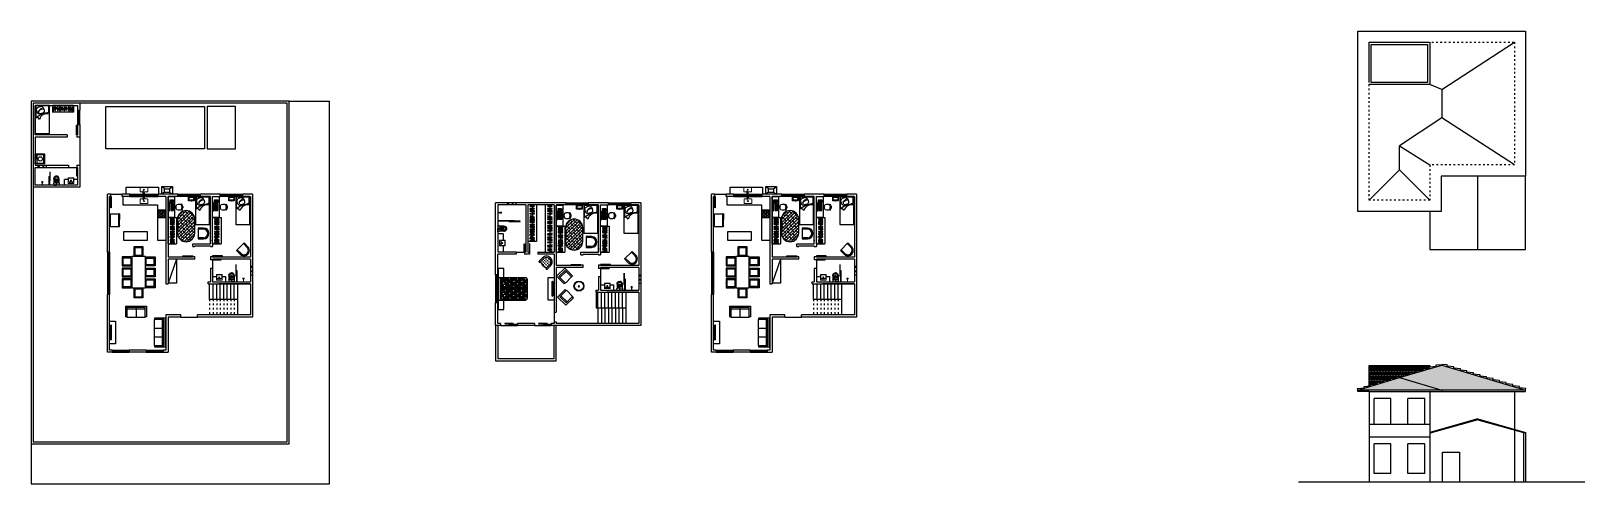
# Model space of a CAD drawing. Header units: millimetres. Extents: x 2474 to 13490, y 3748 to 6960.
import ezdxf

# ---------------------------------------------------------------- set-up
doc = ezdxf.new("R2010")
doc.units = ezdxf.units.MM
for name, pattern in [('ACAD_ISO03W100', [30, 12, -18]), ('DASHED', [0.75, 0.5, -0.25]), ('DASHSPACE', [30, 12, -18]), ('JIS_02_2.0', [3, 2, -1])]:
    doc.linetypes.add(name, pattern=pattern)
for name, color, linetype in [('02', 2, 'Continuous'), ('03', 3, 'Continuous'), ('1', 1, 'Continuous'), ('2', 2, 'Continuous'), ('4', 4, 'Continuous'), ('6', 6, 'Continuous'), ('AMBIENTACAO', 5, 'Continuous'), ('Bancadas', 3, 'Continuous'), ('Block1', 1, 'Continuous'), ('Blocos 1', 1, 'Continuous'), ('Blocos 2', 2, 'Continuous'), ('hachura', 1, 'Continuous'), ('janela', 2, 'Continuous'), ('janela alta', 2, 'JIS_02_2.0'), ('Janelas', 2, 'Continuous'), ('Linha de Piso', 1, 'Continuous'), ('Mobilia', 2, 'Continuous'), ('Parede', 5, 'Continuous'), ('Parede Baixa', 3, 'Continuous'), ('Portas', 2, 'Continuous'), ('Projecao de Janela', 1, 'DASHED')]:
    doc.layers.add(name, color=color, linetype=linetype)
doc.layers.add('BANHO', color=2, linetype='Continuous', lineweight=20)
doc.layers.add('COZINHA', color=2, linetype='Continuous', lineweight=20)

# ---------------------------------------------------------------- blocks, each defined once
blk = doc.blocks.new('CAM2_Solteiro3')
blk.add_lwpolyline([(0, -0.5), (2, -0.5), (2, 0.5), (0, 0.5)], close=True)
blk.add_lwpolyline([(0.49, 0.46), (0.04, 0.46), (0.04, -0.46), (0.87, -0.46)])
for points in [[(0.6, -0.29, -0.040453), (0.57, -0.33, -0.121269), (0.51, -0.37, -0.020937), (0.46, -0.38, -0.015911), (0.39, -0.4, -0.04249), (0.31, -0.41, -0.020654), (0.25, -0.41, -0.022056), (0.21, -0.38, -0.064376), (0.15, -0.32, -0.03352), (0.11, -0.24, -0.039598), (0.08, -0.16, -0.109626), (0.07, -0.09, -0.257026), (0.15, 0.05, -0.075208), (0.23, 0.09, -0.030275), (0.32, 0.12, -0.036967), (0.39, 0.13, -0.089016), (0.46, 0.12, -0.036988), (0.51, 0.1, -0.030345), (0.56, 0.01, -0.04596), (0.58, -0.06, -0.01901), (0.6, -0.16, -0.025886), (0.61, -0.23, -0.088683), (0.6, -0.29, -0.020726)], [(0.46, -0.28, -0.040593), (0.39, -0.24, -0.055645), (0.35, -0.2, -0.015363), (0.33, -0.17, -0.01263), (0.3, -0.12, -0.082628), (0.26, -0.05, -0.061291), (0.25, 0.05)], [(0.62, 0.5, 0.435514), (1, -0.2, 0.414214), (0.9, -0.5, -0.14765), (0.49, 0.5)], [(0.52, -0.24, -0.103492), (0.39, -0.23, -0.14369), (0.31, -0.18, -0.007817), (0.27, -0.14, -0.010698), (0.24, -0.1, -0.020146), (0.22, -0.06, -0.015912), (0.19, -0.01)]]:
    blk.add_lwpolyline(points, format="xyb")
blk = doc.blocks.new('guarda-roupa')
at = {"layer": '02'}
for p, q in [((3504, 5489), (3504, 5549)), ((3504, 5549), (3689, 5549)), ((3689, 5489), (3689, 5549)), ((3689, 5489), (3504, 5489))]:
    blk.add_line(p, q, dxfattribs=at)
at = {"layer": 'Block1'}
for p, q in [((3504, 5520), (3510, 5520)), ((3504, 5518), (3509, 5518)), ((3511, 5518), (3517, 5518)), ((3512, 5520), (3517, 5520)), ((3519, 5520), (3530, 5520)), ((3519, 5518), (3530, 5518)), ((3532, 5520), (3539, 5520)), ((3532, 5518), (3540, 5518)), ((3542, 5520), (3549, 5520)), ((3542, 5518), (3549, 5518)), ((3551, 5520), (3567, 5520)), ((3551, 5518), (3567, 5518)), ((3569, 5520), (3578, 5520)), ((3569, 5518), (3577, 5518)), ((3579, 5518), (3585, 5518)), ((3580, 5520), (3585, 5520)), ((3587, 5518), (3602, 5518)), ((3588, 5520), (3602, 5520)), ((3604, 5520), (3616, 5520)), ((3604, 5518), (3616, 5518)), ((3618, 5520), (3625, 5520)), ((3618, 5518), (3625, 5518)), ((3627, 5520), (3635, 5520)), ((3627, 5518), (3635, 5518)), ((3637, 5520), (3646, 5520)), ((3638, 5518), (3648, 5518)), ((3649, 5520), (3661, 5520)), ((3650, 5518), (3661, 5518)), ((3663, 5520), (3672, 5520)), ((3663, 5518), (3671, 5518)), ((3673, 5518), (3684, 5518)), ((3673, 5518), (3684, 5518)), ((3674, 5520), (3684, 5520)), ((3674, 5520), (3684, 5520)), ((3686, 5520), (3689, 5520)), ((3686, 5520), (3689, 5520)), ((3686, 5518), (3689, 5518)), ((3686, 5518), (3689, 5518))]:
    blk.add_line(p, q, dxfattribs=at)
for points in [[(3516, 5535), (3514, 5535), (3505, 5504), (3507, 5503)], [(3522, 5535), (3520, 5535), (3515, 5503), (3517, 5503)], [(3532, 5535), (3530, 5535), (3530, 5503), (3532, 5503)], [(3539, 5535), (3537, 5535), (3542, 5502), (3544, 5503)], [(3551, 5535), (3549, 5535), (3549, 5503), (3551, 5503)], [(3569, 5535), (3567, 5535), (3567, 5503), (3569, 5503)], [(3585, 5535), (3582, 5535), (3573, 5504), (3575, 5503)], [(3590, 5535), (3588, 5535), (3583, 5503), (3585, 5503)], [(3604, 5535), (3602, 5535), (3602, 5503), (3604, 5503)], [(3618, 5535), (3616, 5535), (3616, 5503), (3618, 5503)], [(3627, 5535), (3625, 5535), (3625, 5503), (3627, 5503)], [(3633, 5532), (3631, 5531), (3641, 5500), (3643, 5501)], [(3640, 5535), (3638, 5534), (3655, 5505), (3657, 5507)], [(3663, 5535), (3661, 5535), (3661, 5503), (3663, 5503)], [(3678, 5534), (3675, 5535), (3667, 5503), (3670, 5502)], [(3686, 5535), (3684, 5535), (3684, 5503), (3686, 5503)]]:
    blk.add_lwpolyline(points, close=True, dxfattribs=at)
blk = doc.blocks.new('22S0000000')
for p, q in [((-0.2, 0.45), (-0.21, 0.46)), ((-0.18, 0.44), (-0.19, 0.45)), ((0.18, 0.44), (0.19, 0.45)), ((0.2, 0.45), (0.21, 0.46))]:
    blk.add_line(p, q)
blk.add_lwpolyline([(-0.22, 0.21), (-0.22, 0.3, -0.007386), (-0.22, 0.33, -0.283766), (-0.16, 0.41, -0.109248), (-0.01, 0.45, -0.096656), (0.16, 0.41, -0.283766), (0.22, 0.33, -0.007386), (0.22, 0.3), (0.22, 0.21, -0.007546), (0.22, 0.19, -0.371031), (0.1, 0.06, -0.024121), (-0.01, 0.05, -0.029876), (-0.1, 0.06, -0.371031), (-0.22, 0.19, -0.007546)], format="xyb", close=True)
for centre, radius, start, end in [((0, 0.17), 0.357, 54.8701, 125.1299), ((-0.2, 0.45), 0.005, 216.8699, 305.9604), ((0, 0.17), 0.343, 55.8574, 124.1426), ((-0.14, 0.49), 0.0663, 234.3405, 285.7396), ((-0.03, 0.52), 0.03, 93.5833, 179.0689), ((0, -0.21), 0.759, 87.5665, 92.4335), ((0.03, 0.52), 0.03, 0.9311, 86.4167), ((0.14, 0.49), 0.0669, 255.9348, 307.0801), ((0.2, 0.45), 0.005, 234.0396, 323.1301)]:
    blk.add_arc(centre, radius, start, end)
blk = doc.blocks.new('escrivaninha')
at = {"layer": '02'}
for p, q in [((3445, 5787), (3492, 5787)), ((3445, 5637), (3445, 5787)), ((3492, 5787), (3492, 5637)), ((3492, 5637), (3445, 5637))]:
    blk.add_line(p, q, dxfattribs=at)
blk = doc.blocks.new('C2cadei3')
for p, q in [((-0.76, 0.38), (-0.76, -0.38)), ((-0.38, 0.38), (-0.76, 0.38)), ((-0.38, 0.31), (-0.76, 0.31)), ((-0.76, -0.3), (-0.38, -0.3)), ((-0.76, -0.38), (-0.38, -0.38))]:
    blk.add_line(p, q)
for radius in [0.381, 0.305]:
    blk.add_arc((-0.38, 0), radius, 270, 90)
blk = doc.blocks.new('M2_ExtremRedondas')
for p, q in [((0.47, 0.61), (-0.52, 0.61)), ((-0.52, -0.61), (0.47, -0.61))]:
    blk.add_line(p, q)
for centre, start, end in [((-0.52, 0), 90, 270), ((0.47, 0), 270, 90)]:
    blk.add_arc(centre, 0.61, start, end)
blk = doc.blocks.new('A$C0D02002B')
for p, q in [((-0.456, 0), (-0.464, -0.039)), ((0.456, 0), (-0.456, 0)), ((0.456, 0), (0.464, -0.039)), ((-0.434, -0.069), (0.43, -0.069)), ((0.276, -0.132), (-0.276, -0.132)), ((-0.228, -0.121), (-0.228, -0.088)), ((-0.216, -0.088), (-0.216, -0.121)), ((-0.204, -0.088), (-0.204, -0.121)), ((-0.192, -0.088), (-0.192, -0.121)), ((-0.18, -0.088), (-0.18, -0.121)), ((-0.168, -0.088), (-0.168, -0.121)), ((-0.156, -0.088), (-0.156, -0.121)), ((-0.144, -0.088), (-0.144, -0.121)), ((-0.132, -0.088), (-0.132, -0.121)), ((-0.12, -0.088), (-0.12, -0.121)), ((-0.108, -0.088), (-0.108, -0.121)), ((-0.096, -0.088), (-0.096, -0.121)), ((-0.084, -0.088), (-0.084, -0.121)), ((-0.072, -0.088), (-0.072, -0.121)), ((-0.06, -0.088), (-0.06, -0.121)), ((-0.048, -0.088), (-0.048, -0.121)), ((-0.036, -0.088), (-0.036, -0.121)), ((0.036, -0.088), (0.036, -0.121)), ((0.048, -0.088), (0.048, -0.121)), ((0.06, -0.088), (0.06, -0.121)), ((0.072, -0.088), (0.072, -0.121)), ((0.084, -0.088), (0.084, -0.121)), ((0.096, -0.088), (0.096, -0.121)), ((0.108, -0.088), (0.108, -0.121)), ((0.12, -0.088), (0.12, -0.121)), ((0.132, -0.088), (0.132, -0.121)), ((0.144, -0.088), (0.144, -0.121)), ((0.156, -0.088), (0.156, -0.121)), ((0.168, -0.088), (0.168, -0.121)), ((0.18, -0.088), (0.18, -0.121)), ((0.192, -0.088), (0.192, -0.121)), ((0.204, -0.088), (0.204, -0.121)), ((0.216, -0.088), (0.216, -0.121)), ((0.228, -0.088), (0.228, -0.121))]:
    blk.add_line(p, q)
for centre, radius, start, end in [((-0.434, -0.039), 0.03, 180, 270), ((-0.419, -0.112), 0.119, 1.66927, 21.0219), ((-0.276, -0.108), 0.024, 180, 270), ((0.276, -0.108), 0.024, 270, 0), ((0.415, -0.107), 0.115, 160.56837, 180.4478), ((0.434, -0.039), 0.03, 270, 0)]:
    blk.add_arc(centre, radius, start, end)
blk = doc.blocks.new('computador')
for p, q in [((3329, 5711), (3329, 5712)), ((3329, 5710), (3329, 5710)), ((3329, 5708), (3329, 5708)), ((3329, 5707), (3329, 5706)), ((3329, 5706), (3329, 5706)), ((3329, 5705), (3329, 5705)), ((3329, 5704), (3329, 5704)), ((3329, 5702), (3329, 5703)), ((3329, 5703), (3329, 5703)), ((3329, 5701), (3329, 5701)), ((3329, 5700), (3329, 5701)), ((3329, 5699), (3329, 5699)), ((3330, 5711), (3331, 5712)), ((3330, 5710), (3331, 5710)), ((3330, 5708), (3331, 5708)), ((3330, 5707), (3331, 5706)), ((3331, 5708), (3331, 5708)), ((3331, 5707), (3331, 5706)), ((3331, 5706), (3332, 5706)), ((3331, 5705), (3332, 5705)), ((3331, 5700), (3332, 5701)), ((3331, 5699), (3332, 5699)), ((3332, 5708), (3333, 5708)), ((3332, 5707), (3333, 5706)), ((3332, 5706), (3332, 5706)), ((3332, 5705), (3332, 5705)), ((3333, 5704), (3332, 5704)), ((3332, 5704), (3332, 5704)), ((3333, 5703), (3332, 5703)), ((3332, 5703), (3332, 5703)), ((3333, 5711), (3333, 5712)), ((3333, 5710), (3333, 5710)), ((3333, 5708), (3333, 5708)), ((3333, 5707), (3333, 5706)), ((3333, 5706), (3334, 5706)), ((3333, 5705), (3334, 5705)), ((3334, 5702), (3333, 5703)), ((3333, 5702), (3333, 5703)), ((3334, 5701), (3333, 5701)), ((3333, 5701), (3333, 5701)), ((3334, 5708), (3335, 5708)), ((3334, 5707), (3335, 5706)), ((3334, 5706), (3334, 5706)), ((3334, 5705), (3334, 5705)), ((3335, 5704), (3334, 5704)), ((3334, 5704), (3334, 5704)), ((3335, 5703), (3334, 5703)), ((3334, 5703), (3334, 5703)), ((3334, 5700), (3334, 5701)), ((3334, 5699), (3334, 5699)), ((3335, 5711), (3335, 5712)), ((3335, 5711), (3335, 5712)), ((3335, 5710), (3335, 5710)), ((3335, 5710), (3335, 5710)), ((3335, 5708), (3335, 5708)), ((3335, 5707), (3335, 5706)), ((3335, 5706), (3336, 5706)), ((3335, 5705), (3336, 5705)), ((3336, 5702), (3335, 5703)), ((3335, 5702), (3335, 5703)), ((3336, 5701), (3335, 5701)), ((3335, 5701), (3335, 5701)), ((3336, 5708), (3337, 5708)), ((3336, 5707), (3337, 5706)), ((3336, 5706), (3336, 5706)), ((3336, 5705), (3336, 5705)), ((3337, 5704), (3336, 5704)), ((3336, 5704), (3336, 5704)), ((3337, 5703), (3336, 5703)), ((3336, 5703), (3336, 5703)), ((3337, 5700), (3336, 5701)), ((3336, 5700), (3336, 5701)), ((3337, 5699), (3336, 5699)), ((3336, 5699), (3336, 5699)), ((3337, 5711), (3337, 5712)), ((3337, 5711), (3337, 5712)), ((3337, 5710), (3337, 5710)), ((3337, 5710), (3337, 5710)), ((3337, 5708), (3337, 5708)), ((3337, 5707), (3337, 5706)), ((3337, 5706), (3338, 5706)), ((3337, 5705), (3338, 5705)), ((3337, 5702), (3337, 5703)), ((3338, 5702), (3337, 5703)), ((3337, 5701), (3337, 5701)), ((3338, 5701), (3337, 5701)), ((3338, 5708), (3339, 5708)), ((3338, 5707), (3339, 5706)), ((3338, 5706), (3338, 5706)), ((3338, 5705), (3338, 5705)), ((3339, 5704), (3338, 5704)), ((3338, 5704), (3338, 5704)), ((3339, 5703), (3338, 5703)), ((3338, 5703), (3338, 5703)), ((3339, 5711), (3339, 5712)), ((3339, 5711), (3339, 5712)), ((3339, 5710), (3339, 5710)), ((3339, 5710), (3339, 5710)), ((3339, 5708), (3339, 5708)), ((3339, 5707), (3339, 5706)), ((3339, 5706), (3339, 5706)), ((3339, 5705), (3339, 5705)), ((3340, 5702), (3339, 5703)), ((3339, 5702), (3339, 5703)), ((3340, 5701), (3339, 5701)), ((3339, 5701), (3339, 5701)), ((3340, 5711), (3341, 5712)), ((3340, 5710), (3341, 5710)), ((3340, 5708), (3340, 5708)), ((3340, 5707), (3340, 5706)), ((3340, 5706), (3340, 5706)), ((3340, 5705), (3340, 5705)), ((3341, 5704), (3340, 5704)), ((3340, 5704), (3340, 5704)), ((3341, 5703), (3340, 5703)), ((3340, 5703), (3340, 5703)), ((3341, 5708), (3341, 5708)), ((3341, 5707), (3341, 5706)), ((3341, 5706), (3341, 5706)), ((3341, 5705), (3341, 5705)), ((3341, 5702), (3341, 5703)), ((3342, 5702), (3341, 5703)), ((3341, 5701), (3341, 5701)), ((3342, 5701), (3341, 5701)), ((3342, 5711), (3342, 5712)), ((3342, 5710), (3342, 5710)), ((3342, 5708), (3342, 5708)), ((3342, 5707), (3342, 5706)), ((3342, 5706), (3342, 5706)), ((3342, 5705), (3342, 5705)), ((3342, 5704), (3342, 5704)), ((3343, 5704), (3342, 5704)), ((3342, 5703), (3342, 5703)), ((3343, 5703), (3342, 5703)), ((3343, 5711), (3344, 5712)), ((3343, 5710), (3344, 5710)), ((3343, 5708), (3343, 5708)), ((3343, 5707), (3343, 5706)), ((3343, 5706), (3343, 5706)), ((3343, 5705), (3343, 5705)), ((3343, 5702), (3343, 5703)), ((3344, 5702), (3343, 5703)), ((3343, 5701), (3343, 5701)), ((3344, 5701), (3343, 5701)), ((3344, 5711), (3344, 5712)), ((3344, 5710), (3344, 5710)), ((3344, 5708), (3344, 5708)), ((3344, 5707), (3344, 5706)), ((3344, 5706), (3344, 5706)), ((3344, 5705), (3344, 5705)), ((3344, 5704), (3344, 5704)), ((3344, 5704), (3344, 5704)), ((3344, 5703), (3344, 5703)), ((3344, 5703), (3344, 5703)), ((3345, 5711), (3345, 5712)), ((3345, 5710), (3345, 5710)), ((3345, 5708), (3345, 5708)), ((3345, 5707), (3345, 5706)), ((3345, 5706), (3345, 5706)), ((3345, 5705), (3345, 5705)), ((3345, 5702), (3345, 5703)), ((3345, 5702), (3345, 5703)), ((3345, 5701), (3345, 5701)), ((3345, 5701), (3345, 5701)), ((3346, 5711), (3346, 5712)), ((3346, 5710), (3346, 5710)), ((3346, 5708), (3346, 5708)), ((3346, 5707), (3346, 5706)), ((3346, 5706), (3346, 5706)), ((3346, 5705), (3346, 5705)), ((3346, 5704), (3346, 5704)), ((3346, 5704), (3346, 5704)), ((3346, 5703), (3346, 5703)), ((3346, 5703), (3346, 5703)), ((3347, 5711), (3347, 5712)), ((3347, 5710), (3347, 5710)), ((3347, 5708), (3347, 5708)), ((3347, 5707), (3347, 5706)), ((3347, 5706), (3347, 5706)), ((3348, 5706), (3347, 5706)), ((3348, 5705), (3347, 5705)), ((3347, 5705), (3347, 5705)), ((3347, 5702), (3347, 5703)), ((3347, 5702), (3347, 5703)), ((3347, 5701), (3347, 5701)), ((3347, 5701), (3347, 5701)), ((3348, 5711), (3348, 5712)), ((3348, 5710), (3348, 5710)), ((3349, 5708), (3348, 5708)), ((3348, 5708), (3348, 5708)), ((3348, 5707), (3348, 5706)), ((3349, 5707), (3348, 5706)), ((3348, 5704), (3348, 5704)), ((3348, 5704), (3348, 5704)), ((3348, 5703), (3348, 5703)), ((3348, 5703), (3348, 5703)), ((3349, 5711), (3349, 5712)), ((3349, 5710), (3349, 5710)), ((3350, 5706), (3349, 5706)), ((3349, 5706), (3349, 5706)), ((3350, 5705), (3349, 5705)), ((3349, 5705), (3349, 5705)), ((3349, 5704), (3350, 5704)), ((3349, 5702), (3349, 5703)), ((3349, 5702), (3349, 5703)), ((3349, 5703), (3350, 5703)), ((3349, 5701), (3349, 5701)), ((3349, 5701), (3349, 5701)), ((3351, 5711), (3350, 5712)), ((3351, 5710), (3350, 5710)), ((3351, 5708), (3350, 5708)), ((3350, 5708), (3350, 5708)), ((3351, 5707), (3350, 5706)), ((3350, 5707), (3350, 5706)), ((3350, 5704), (3350, 5704)), ((3350, 5702), (3351, 5703)), ((3350, 5703), (3350, 5703)), ((3350, 5701), (3351, 5701)), ((3350, 5700), (3351, 5701)), ((3350, 5699), (3351, 5699)), ((3352, 5706), (3351, 5706)), ((3351, 5706), (3351, 5706)), ((3352, 5705), (3351, 5705)), ((3351, 5705), (3351, 5705)), ((3351, 5704), (3352, 5704)), ((3351, 5702), (3351, 5703)), ((3351, 5703), (3352, 5703)), ((3351, 5701), (3351, 5701)), ((3351, 5700), (3351, 5701)), ((3351, 5699), (3351, 5699)), ((3353, 5711), (3352, 5712)), ((3352, 5711), (3352, 5712)), ((3353, 5710), (3352, 5710)), ((3352, 5710), (3352, 5710)), ((3352, 5708), (3352, 5708)), ((3353, 5708), (3352, 5708)), ((3352, 5707), (3352, 5706)), ((3353, 5707), (3352, 5706)), ((3352, 5704), (3352, 5704)), ((3352, 5702), (3353, 5703)), ((3352, 5703), (3352, 5703)), ((3352, 5701), (3353, 5701)), ((3353, 5706), (3353, 5706)), ((3354, 5706), (3353, 5706)), ((3353, 5705), (3353, 5705)), ((3354, 5705), (3353, 5705)), ((3353, 5704), (3354, 5704)), ((3353, 5702), (3353, 5703)), ((3353, 5703), (3354, 5703)), ((3353, 5701), (3353, 5701)), ((3353, 5700), (3353, 5701)), ((3353, 5699), (3353, 5699)), ((3354, 5711), (3354, 5712)), ((3355, 5711), (3354, 5712)), ((3354, 5710), (3354, 5710)), ((3355, 5710), (3354, 5710)), ((3355, 5708), (3354, 5708)), ((3354, 5708), (3354, 5708)), ((3355, 5707), (3354, 5706)), ((3354, 5707), (3354, 5706)), ((3354, 5704), (3354, 5704)), ((3354, 5703), (3354, 5703)), ((3356, 5706), (3355, 5706)), ((3355, 5706), (3355, 5706)), ((3355, 5705), (3355, 5705)), ((3355, 5704), (3356, 5704)), ((3356, 5700), (3355, 5701)), ((3356, 5699), (3355, 5699)), ((3356, 5711), (3356, 5712)), ((3357, 5711), (3356, 5712)), ((3356, 5710), (3356, 5710)), ((3357, 5710), (3356, 5710)), ((3356, 5708), (3356, 5708)), ((3357, 5708), (3356, 5708)), ((3356, 5707), (3356, 5706)), ((3357, 5707), (3356, 5706)), ((3358, 5711), (3358, 5712)), ((3358, 5710), (3358, 5710)), ((3358, 5708), (3358, 5708)), ((3358, 5707), (3358, 5706)), ((3358, 5706), (3358, 5706)), ((3358, 5702), (3358, 5703)), ((3358, 5703), (3358, 5703)), ((3358, 5701), (3358, 5701)), ((3358, 5700), (3358, 5701)), ((3358, 5699), (3358, 5699)), ((3359, 5711), (3359, 5712)), ((3359, 5710), (3359, 5710)), ((3359, 5708), (3359, 5708)), ((3359, 5707), (3359, 5706)), ((3359, 5706), (3359, 5706)), ((3359, 5705), (3359, 5705)), ((3359, 5700), (3359, 5701)), ((3359, 5699), (3359, 5699)), ((3360, 5711), (3361, 5712)), ((3360, 5710), (3361, 5710)), ((3360, 5708), (3361, 5708)), ((3360, 5707), (3361, 5706)), ((3360, 5706), (3361, 5706)), ((3360, 5705), (3361, 5705)), ((3361, 5711), (3361, 5712)), ((3361, 5710), (3361, 5710)), ((3361, 5708), (3361, 5708)), ((3361, 5707), (3361, 5706)), ((3361, 5706), (3361, 5706)), ((3361, 5705), (3361, 5705)), ((3361, 5702), (3361, 5703)), ((3361, 5701), (3361, 5701)), ((3361, 5700), (3361, 5701)), ((3361, 5700), (3361, 5701)), ((3361, 5699), (3361, 5699)), ((3361, 5699), (3361, 5699)), ((3362, 5711), (3363, 5712)), ((3362, 5710), (3363, 5710)), ((3362, 5708), (3363, 5708)), ((3362, 5707), (3363, 5706)), ((3362, 5706), (3363, 5706)), ((3362, 5705), (3363, 5705)), ((3362, 5702), (3363, 5703)), ((3362, 5701), (3363, 5701)), ((3362, 5700), (3363, 5701)), ((3362, 5699), (3363, 5699)), ((3363, 5711), (3363, 5712)), ((3363, 5710), (3363, 5710)), ((3363, 5708), (3363, 5708)), ((3363, 5707), (3363, 5706)), ((3363, 5706), (3363, 5706)), ((3363, 5705), (3363, 5705)), ((3363, 5700), (3363, 5701)), ((3363, 5699), (3363, 5699)), ((3364, 5711), (3365, 5712)), ((3364, 5710), (3365, 5710)), ((3364, 5708), (3365, 5708)), ((3364, 5707), (3365, 5706)), ((3364, 5706), (3365, 5706)), ((3364, 5705), (3365, 5705)), ((3364, 5700), (3365, 5701)), ((3364, 5699), (3365, 5699)), ((3366, 5710), (3367, 5710)), ((3366, 5708), (3366, 5708)), ((3366, 5707), (3366, 5706)), ((3366, 5706), (3366, 5706)), ((3366, 5705), (3366, 5705)), ((3366, 5704), (3366, 5704)), ((3366, 5702), (3366, 5703)), ((3366, 5703), (3366, 5703)), ((3366, 5701), (3366, 5701)), ((3366, 5700), (3366, 5701)), ((3366, 5699), (3366, 5699)), ((3367, 5708), (3368, 5708)), ((3367, 5707), (3368, 5706)), ((3367, 5706), (3368, 5706)), ((3367, 5705), (3368, 5705)), ((3367, 5704), (3368, 5704)), ((3367, 5702), (3368, 5703)), ((3367, 5703), (3368, 5703)), ((3367, 5701), (3368, 5701)), ((3367, 5700), (3368, 5701)), ((3367, 5699), (3368, 5699)), ((3368, 5708), (3368, 5708)), ((3368, 5707), (3368, 5706)), ((3368, 5706), (3368, 5706)), ((3368, 5705), (3368, 5705)), ((3368, 5704), (3368, 5704)), ((3368, 5702), (3368, 5703)), ((3368, 5703), (3368, 5703)), ((3368, 5701), (3368, 5701)), ((3368, 5700), (3368, 5701)), ((3368, 5699), (3368, 5699)), ((3369, 5710), (3369, 5710)), ((3369, 5708), (3370, 5708)), ((3369, 5707), (3370, 5706)), ((3369, 5706), (3370, 5706)), ((3369, 5705), (3370, 5705)), ((3369, 5704), (3370, 5704)), ((3369, 5702), (3370, 5703)), ((3369, 5703), (3370, 5703)), ((3369, 5700), (3370, 5701)), ((3369, 5701), (3370, 5701)), ((3369, 5699), (3370, 5699)), ((3370, 5708), (3370, 5708)), ((3370, 5707), (3370, 5706)), ((3370, 5706), (3370, 5706)), ((3370, 5705), (3370, 5705)), ((3370, 5704), (3370, 5704)), ((3370, 5702), (3370, 5703)), ((3370, 5703), (3370, 5703)), ((3370, 5701), (3370, 5701)), ((3370, 5700), (3370, 5701)), ((3370, 5699), (3370, 5699)), ((3371, 5710), (3372, 5710)), ((3371, 5708), (3372, 5708)), ((3371, 5707), (3372, 5706)), ((3371, 5706), (3372, 5706)), ((3371, 5705), (3372, 5705)), ((3371, 5704), (3372, 5704)), ((3371, 5702), (3372, 5703)), ((3371, 5703), (3372, 5703)), ((3371, 5701), (3372, 5701)), ((3371, 5700), (3372, 5701)), ((3371, 5699), (3372, 5699)), ((3372, 5708), (3372, 5708)), ((3372, 5707), (3372, 5706)), ((3372, 5706), (3372, 5706)), ((3372, 5702), (3372, 5703)), ((3372, 5703), (3372, 5703)), ((3372, 5699), (3372, 5699)), ((3373, 5708), (3373, 5708)), ((3373, 5707), (3373, 5706)), ((3373, 5706), (3373, 5706)), ((3373, 5702), (3373, 5703)), ((3373, 5703), (3373, 5703)), ((3373, 5699), (3373, 5699)), ((3387, 5711), (3393, 5711)), ((3387, 5705), (3393, 5705))]:
    blk.add_line(p, q)
for points in [[(3376, 5716), (3326, 5716), (3326, 5696), (3376, 5696)], [(3329, 5712), (3331, 5712), (3331, 5710), (3329, 5710)], [(3331, 5710), (3329, 5710), (3329, 5712), (3331, 5712)], [(3329, 5712), (3374, 5712), (3374, 5712), (3329, 5712)], [(3329, 5711), (3330, 5711), (3330, 5710), (3329, 5710)], [(3329, 5708), (3358, 5708), (3358, 5699), (3329, 5699)], [(3329, 5708), (3330, 5708), (3330, 5707), (3329, 5707)], [(3331, 5706), (3329, 5706), (3329, 5708), (3331, 5708)], [(3332, 5705), (3329, 5705), (3329, 5706), (3332, 5706)], [(3329, 5706), (3331, 5706), (3331, 5705), (3329, 5705)], [(3332, 5703), (3329, 5703), (3329, 5704), (3332, 5704)], [(3329, 5704), (3332, 5704), (3332, 5703), (3329, 5703)], [(3333, 5701), (3329, 5701), (3329, 5703), (3333, 5703)], [(3329, 5702), (3333, 5702), (3333, 5701), (3329, 5701)], [(3332, 5699), (3329, 5699), (3329, 5701), (3332, 5701)], [(3329, 5700), (3331, 5700), (3331, 5699), (3329, 5699)], [(3333, 5706), (3331, 5706), (3331, 5708), (3333, 5708)], [(3331, 5708), (3332, 5708), (3332, 5707), (3331, 5707)], [(3334, 5705), (3332, 5705), (3332, 5706), (3334, 5706)], [(3332, 5706), (3333, 5706), (3333, 5705), (3332, 5705)], [(3334, 5703), (3332, 5703), (3332, 5704), (3334, 5704)], [(3335, 5710), (3333, 5710), (3333, 5712), (3335, 5712)], [(3333, 5712), (3341, 5712), (3341, 5710), (3333, 5710)], [(3333, 5711), (3335, 5711), (3335, 5710), (3333, 5710)], [(3333, 5708), (3334, 5708), (3334, 5707), (3333, 5707)], [(3335, 5706), (3333, 5706), (3333, 5708), (3335, 5708)], [(3333, 5704), (3334, 5704), (3334, 5703), (3333, 5703)], [(3335, 5701), (3333, 5701), (3333, 5703), (3335, 5703)], [(3336, 5705), (3334, 5705), (3334, 5706), (3336, 5706)], [(3334, 5706), (3335, 5706), (3335, 5705), (3334, 5705)], [(3336, 5703), (3334, 5703), (3334, 5704), (3336, 5704)], [(3334, 5702), (3335, 5702), (3335, 5701), (3334, 5701)], [(3336, 5699), (3334, 5699), (3334, 5701), (3336, 5701)], [(3334, 5700), (3336, 5700), (3336, 5699), (3334, 5699)], [(3337, 5710), (3335, 5710), (3335, 5712), (3337, 5712)], [(3335, 5711), (3337, 5711), (3337, 5710), (3335, 5710)], [(3335, 5708), (3336, 5708), (3336, 5707), (3335, 5707)], [(3337, 5706), (3335, 5706), (3335, 5708), (3337, 5708)], [(3335, 5704), (3336, 5704), (3336, 5703), (3335, 5703)], [(3337, 5701), (3335, 5701), (3335, 5703), (3337, 5703)], [(3336, 5705), (3338, 5705), (3338, 5706), (3336, 5706)], [(3337, 5706), (3336, 5706), (3336, 5705), (3337, 5705)], [(3336, 5703), (3338, 5703), (3338, 5704), (3336, 5704)], [(3336, 5702), (3337, 5702), (3337, 5701), (3336, 5701)], [(3351, 5699), (3336, 5699), (3336, 5701), (3351, 5701)], [(3339, 5710), (3337, 5710), (3337, 5712), (3339, 5712)], [(3337, 5711), (3339, 5711), (3339, 5710), (3337, 5710)], [(3338, 5708), (3337, 5708), (3337, 5707), (3338, 5707)], [(3337, 5706), (3339, 5706), (3339, 5708), (3337, 5708)], [(3338, 5704), (3337, 5704), (3337, 5703), (3338, 5703)], [(3337, 5701), (3339, 5701), (3339, 5703), (3337, 5703)], [(3337, 5700), (3350, 5700), (3350, 5699), (3337, 5699)], [(3339, 5706), (3338, 5706), (3338, 5705), (3339, 5705)], [(3338, 5705), (3339, 5705), (3339, 5706), (3338, 5706)], [(3338, 5703), (3340, 5703), (3340, 5704), (3338, 5704)], [(3339, 5702), (3338, 5702), (3338, 5701), (3339, 5701)], [(3341, 5710), (3339, 5710), (3339, 5712), (3341, 5712)], [(3339, 5711), (3340, 5711), (3340, 5710), (3339, 5710)], [(3340, 5708), (3339, 5708), (3339, 5707), (3340, 5707)], [(3339, 5706), (3340, 5706), (3340, 5708), (3339, 5708)], [(3340, 5704), (3339, 5704), (3339, 5703), (3340, 5703)], [(3339, 5701), (3341, 5701), (3341, 5703), (3339, 5703)], [(3341, 5706), (3340, 5706), (3340, 5705), (3341, 5705)], [(3340, 5705), (3341, 5705), (3341, 5706), (3340, 5706)], [(3340, 5703), (3342, 5703), (3342, 5704), (3340, 5704)], [(3341, 5702), (3340, 5702), (3340, 5701), (3341, 5701)], [(3341, 5706), (3342, 5706), (3342, 5708), (3341, 5708)], [(3342, 5708), (3341, 5708), (3341, 5707), (3342, 5707)], [(3342, 5704), (3341, 5704), (3341, 5703), (3342, 5703)], [(3341, 5701), (3343, 5701), (3343, 5703), (3341, 5703)], [(3344, 5710), (3342, 5710), (3342, 5712), (3344, 5712)], [(3342, 5712), (3350, 5712), (3350, 5710), (3342, 5710)], [(3342, 5711), (3343, 5711), (3343, 5710), (3342, 5710)], [(3343, 5705), (3342, 5705), (3342, 5706), (3343, 5706)], [(3342, 5706), (3343, 5706), (3343, 5705), (3342, 5705)], [(3344, 5703), (3342, 5703), (3342, 5704), (3344, 5704)], [(3343, 5702), (3342, 5702), (3342, 5701), (3343, 5701)], [(3343, 5708), (3344, 5708), (3344, 5707), (3343, 5707)], [(3344, 5706), (3343, 5706), (3343, 5708), (3344, 5708)], [(3343, 5704), (3344, 5704), (3344, 5703), (3343, 5703)], [(3345, 5701), (3343, 5701), (3343, 5703), (3345, 5703)], [(3345, 5710), (3344, 5710), (3344, 5712), (3345, 5712)], [(3344, 5711), (3345, 5711), (3345, 5710), (3344, 5710)], [(3345, 5705), (3344, 5705), (3344, 5706), (3345, 5706)], [(3344, 5706), (3345, 5706), (3345, 5705), (3344, 5705)], [(3346, 5703), (3344, 5703), (3344, 5704), (3346, 5704)], [(3344, 5704), (3346, 5704), (3346, 5703), (3344, 5703)], [(3344, 5702), (3345, 5702), (3345, 5701), (3344, 5701)], [(3345, 5708), (3346, 5708), (3346, 5707), (3345, 5707)], [(3346, 5706), (3345, 5706), (3345, 5708), (3346, 5708)], [(3347, 5701), (3345, 5701), (3345, 5703), (3347, 5703)], [(3345, 5702), (3347, 5702), (3347, 5701), (3345, 5701)], [(3347, 5710), (3346, 5710), (3346, 5712), (3347, 5712)], [(3346, 5711), (3347, 5711), (3347, 5710), (3346, 5710)], [(3347, 5706), (3346, 5706), (3346, 5705), (3347, 5705)], [(3346, 5705), (3347, 5705), (3347, 5706), (3346, 5706)], [(3348, 5704), (3346, 5704), (3346, 5703), (3348, 5703)], [(3346, 5703), (3348, 5703), (3348, 5704), (3346, 5704)], [(3348, 5708), (3347, 5708), (3347, 5707), (3348, 5707)], [(3347, 5706), (3348, 5706), (3348, 5708), (3347, 5708)], [(3347, 5705), (3349, 5705), (3349, 5706), (3347, 5706)], [(3347, 5701), (3349, 5701), (3349, 5703), (3347, 5703)], [(3349, 5702), (3347, 5702), (3347, 5701), (3349, 5701)], [(3349, 5710), (3348, 5710), (3348, 5712), (3349, 5712)], [(3348, 5711), (3349, 5711), (3349, 5710), (3348, 5710)], [(3348, 5706), (3350, 5706), (3350, 5708), (3348, 5708)], [(3349, 5706), (3348, 5706), (3348, 5705), (3349, 5705)], [(3348, 5703), (3350, 5703), (3350, 5704), (3348, 5704)], [(3349, 5704), (3348, 5704), (3348, 5703), (3349, 5703)], [(3350, 5708), (3349, 5708), (3349, 5707), (3350, 5707)], [(3349, 5705), (3351, 5705), (3351, 5706), (3349, 5706)], [(3349, 5701), (3351, 5701), (3351, 5703), (3349, 5703)], [(3350, 5702), (3349, 5702), (3349, 5701), (3350, 5701)], [(3350, 5712), (3358, 5712), (3358, 5710), (3350, 5710)], [(3352, 5710), (3350, 5710), (3350, 5712), (3352, 5712)], [(3350, 5706), (3352, 5706), (3352, 5708), (3350, 5708)], [(3351, 5706), (3350, 5706), (3350, 5705), (3351, 5705)], [(3351, 5704), (3350, 5704), (3350, 5703), (3351, 5703)], [(3350, 5703), (3352, 5703), (3352, 5704), (3350, 5704)], [(3351, 5711), (3352, 5711), (3352, 5710), (3351, 5710)], [(3352, 5708), (3351, 5708), (3351, 5707), (3352, 5707)], [(3351, 5705), (3353, 5705), (3353, 5706), (3351, 5706)], [(3351, 5701), (3353, 5701), (3353, 5703), (3351, 5703)], [(3352, 5702), (3351, 5702), (3351, 5701), (3352, 5701)], [(3353, 5699), (3351, 5699), (3351, 5701), (3353, 5701)], [(3351, 5700), (3353, 5700), (3353, 5699), (3351, 5699)], [(3354, 5710), (3352, 5710), (3352, 5712), (3354, 5712)], [(3352, 5706), (3354, 5706), (3354, 5708), (3352, 5708)], [(3353, 5706), (3352, 5706), (3352, 5705), (3353, 5705)], [(3352, 5703), (3354, 5703), (3354, 5704), (3352, 5704)], [(3353, 5704), (3352, 5704), (3352, 5703), (3353, 5703)], [(3353, 5711), (3354, 5711), (3354, 5710), (3353, 5710)], [(3354, 5708), (3353, 5708), (3353, 5707), (3354, 5707)], [(3355, 5705), (3353, 5705), (3353, 5706), (3355, 5706)], [(3353, 5701), (3358, 5701), (3358, 5703), (3353, 5703)], [(3358, 5702), (3353, 5702), (3353, 5701), (3358, 5701)], [(3356, 5710), (3354, 5710), (3354, 5712), (3356, 5712)], [(3356, 5706), (3354, 5706), (3354, 5708), (3356, 5708)], [(3358, 5706), (3358, 5703), (3354, 5703), (3354, 5704), (3356, 5704), (3356, 5706)], [(3358, 5703), (3354, 5703), (3354, 5704), (3355, 5704), (3355, 5706), (3358, 5706)], [(3354, 5706), (3355, 5706), (3355, 5705), (3354, 5705)], [(3355, 5711), (3356, 5711), (3356, 5710), (3355, 5710)], [(3355, 5708), (3356, 5708), (3356, 5707), (3355, 5707)], [(3358, 5699), (3355, 5699), (3355, 5701), (3358, 5701)], [(3358, 5710), (3356, 5710), (3356, 5712), (3358, 5712)], [(3358, 5706), (3356, 5706), (3356, 5708), (3358, 5708)], [(3356, 5700), (3358, 5700), (3358, 5699), (3356, 5699)], [(3357, 5711), (3358, 5711), (3358, 5710), (3357, 5710)], [(3357, 5708), (3358, 5708), (3358, 5707), (3357, 5707)], [(3359, 5712), (3365, 5712), (3365, 5710), (3359, 5710)], [(3361, 5710), (3359, 5710), (3359, 5712), (3361, 5712)], [(3359, 5711), (3360, 5711), (3360, 5710), (3359, 5710)], [(3359, 5708), (3365, 5708), (3365, 5704), (3359, 5704)], [(3359, 5708), (3360, 5708), (3360, 5707), (3359, 5707)], [(3361, 5706), (3359, 5706), (3359, 5708), (3361, 5708)], [(3361, 5705), (3359, 5705), (3359, 5706), (3361, 5706)], [(3359, 5706), (3360, 5706), (3360, 5705), (3359, 5705)], [(3365, 5699), (3359, 5699), (3359, 5701), (3361, 5701), (3361, 5703), (3363, 5703), (3363, 5701), (3365, 5701)], [(3361, 5699), (3359, 5699), (3359, 5701), (3361, 5701)], [(3359, 5700), (3361, 5700), (3361, 5699), (3359, 5699)], [(3363, 5710), (3361, 5710), (3361, 5712), (3363, 5712)], [(3361, 5711), (3362, 5711), (3362, 5710), (3361, 5710)], [(3361, 5708), (3362, 5708), (3362, 5707), (3361, 5707)], [(3363, 5706), (3361, 5706), (3361, 5708), (3363, 5708)], [(3363, 5705), (3361, 5705), (3361, 5706), (3363, 5706)], [(3361, 5706), (3362, 5706), (3362, 5705), (3361, 5705)], [(3363, 5701), (3361, 5701), (3361, 5703), (3363, 5703)], [(3361, 5702), (3362, 5702), (3362, 5701), (3361, 5701)], [(3363, 5699), (3361, 5699), (3361, 5701), (3363, 5701)], [(3361, 5700), (3362, 5700), (3362, 5699), (3361, 5699)], [(3365, 5710), (3363, 5710), (3363, 5712), (3365, 5712)], [(3363, 5711), (3364, 5711), (3364, 5710), (3363, 5710)], [(3363, 5708), (3364, 5708), (3364, 5707), (3363, 5707)], [(3365, 5706), (3363, 5706), (3363, 5708), (3365, 5708)], [(3363, 5706), (3364, 5706), (3364, 5705), (3363, 5705)], [(3365, 5705), (3363, 5705), (3363, 5706), (3365, 5706)], [(3365, 5699), (3363, 5699), (3363, 5701), (3365, 5701)], [(3363, 5700), (3364, 5700), (3364, 5699), (3363, 5699)], [(3368, 5710), (3366, 5710), (3366, 5712), (3368, 5712)], [(3374, 5710), (3366, 5710), (3366, 5712), (3374, 5712)], [(3366, 5708), (3374, 5708), (3374, 5699), (3366, 5699)], [(3366, 5708), (3367, 5708), (3367, 5707), (3366, 5707)], [(3368, 5706), (3366, 5706), (3366, 5708), (3368, 5708)], [(3368, 5705), (3366, 5705), (3366, 5706), (3368, 5706)], [(3366, 5706), (3367, 5706), (3367, 5705), (3366, 5705)], [(3366, 5704), (3367, 5704), (3367, 5703), (3366, 5703)], [(3368, 5703), (3366, 5703), (3366, 5704), (3368, 5704)], [(3368, 5701), (3366, 5701), (3366, 5703), (3368, 5703)], [(3366, 5702), (3367, 5702), (3367, 5701), (3366, 5701)], [(3368, 5699), (3366, 5699), (3366, 5701), (3368, 5701)], [(3366, 5700), (3367, 5700), (3367, 5699), (3366, 5699)], [(3368, 5712), (3371, 5712), (3371, 5710), (3368, 5710)], [(3368, 5708), (3369, 5708), (3369, 5707), (3368, 5707)], [(3370, 5706), (3368, 5706), (3368, 5708), (3370, 5708)], [(3368, 5706), (3369, 5706), (3369, 5705), (3368, 5705)], [(3370, 5705), (3368, 5705), (3368, 5706), (3370, 5706)], [(3368, 5704), (3369, 5704), (3369, 5703), (3368, 5703)], [(3370, 5703), (3368, 5703), (3368, 5704), (3370, 5704)], [(3370, 5701), (3368, 5701), (3368, 5703), (3370, 5703)], [(3368, 5702), (3369, 5702), (3369, 5701), (3368, 5701)], [(3370, 5699), (3368, 5699), (3368, 5701), (3370, 5701)], [(3368, 5700), (3369, 5700), (3369, 5699), (3368, 5699)], [(3370, 5708), (3371, 5708), (3371, 5707), (3370, 5707)], [(3372, 5706), (3370, 5706), (3370, 5708), (3372, 5708)], [(3372, 5705), (3370, 5705), (3370, 5706), (3372, 5706)], [(3370, 5706), (3371, 5706), (3371, 5705), (3370, 5705)], [(3370, 5704), (3371, 5704), (3371, 5703), (3370, 5703)], [(3372, 5703), (3370, 5703), (3370, 5704), (3372, 5704)], [(3372, 5701), (3370, 5701), (3370, 5703), (3372, 5703)], [(3370, 5702), (3371, 5702), (3371, 5701), (3370, 5701)], [(3372, 5699), (3370, 5699), (3370, 5701), (3372, 5701)], [(3370, 5700), (3371, 5700), (3371, 5699), (3370, 5699)], [(3371, 5710), (3374, 5710), (3374, 5712), (3371, 5712)], [(3372, 5708), (3373, 5708), (3373, 5707), (3372, 5707)], [(3373, 5706), (3372, 5706), (3372, 5708), (3373, 5708)], [(3372, 5706), (3373, 5706), (3373, 5703), (3372, 5703)], [(3373, 5703), (3372, 5703), (3372, 5706), (3373, 5706)], [(3373, 5699), (3372, 5699), (3372, 5703), (3373, 5703)], [(3372, 5702), (3373, 5702), (3373, 5699), (3372, 5699)], [(3389, 5712), (3390, 5712), (3390, 5711), (3389, 5711)]]:
    blk.add_lwpolyline(points, close=True)
for points in [[(3390, 5712), (3390, 5715, 0.525315), (3386, 5717), (3378, 5714, -0.052791), (3376, 5714, -0.052791)], [(3376, 5714, 0.051413), (3378, 5715), (3386, 5718, -0.525315), (3390, 5715), (3390, 5712)], [(3382, 5716), (3382, 5720, -0.414214), (3383, 5721), (3401, 5721, -0.414214), (3402, 5720), (3402, 5698, -0.414214), (3401, 5697), (3383, 5697, -0.414214), (3382, 5698), (3382, 5716)], [(3390, 5711), (3393, 5711), (3393, 5702, -0.414214), (3392, 5701), (3387, 5701, -0.414214), (3387, 5702), (3387, 5711), (3389, 5711)], [(3387, 5702, 0.414214), (3387, 5702), (3392, 5702, 0.414214), (3393, 5702)]]:
    blk.add_lwpolyline(points, format="xyb")
for points in [[(3387, 5709, -1), (3388, 5709), (3388, 5706, -1), (3387, 5706)], [(3389, 5709, -1), (3390, 5709), (3390, 5706, -1), (3389, 5706)], [(3391, 5709, -1), (3392, 5709), (3392, 5706, -1), (3391, 5706)]]:
    blk.add_lwpolyline(points, format="xyb", close=True)
at = {"layer": '2', "linetype": 'Continuous', "ltscale": 0.01, "xscale": -65.78947368287913, "yscale": 65.78947368287913, "zscale": 65.78947368287913, "rotation": 180}
blk.add_blockref('A$C0D02002B', (3351, 5726), dxfattribs=at)
blk = doc.blocks.new('CP707_p')
at = {"layer": '2'}
for p, q in [((-0.17, 0), (0, 0)), ((0.17, 0), (0, 0)), ((-0.18, -0.44), (-0.18, -0.14)), ((-0.18, -0.44), (-0.18, -0.15)), ((-0.15, -0.27), (0, -0.27)), ((-0.12, -0.45), (-0.12, -0.27)), ((-0.12, -0.27), (0, -0.27)), ((0.12, -0.27), (0, -0.27)), ((0.15, -0.27), (0, -0.27)), ((0.12, -0.45), (0.12, -0.27)), ((0.18, -0.44), (0.18, -0.14)), ((0.18, -0.44), (0.18, -0.15))]:
    blk.add_line(p, q, dxfattribs=at)
at = {"layer": '2', "ltscale": 0.386142}
for p, q in [((-0.2, -0.11), (-0.2, -0.03)), ((0.2, -0.11), (0.2, -0.03))]:
    blk.add_line(p, q, dxfattribs=at)
at = {"layer": '2', "ltscale": 0.129329}
for p, q in [((-0.12, -0.27), (-0.15, -0.27)), ((0.12, -0.27), (0.15, -0.27))]:
    blk.add_line(p, q, dxfattribs=at)
at = {"layer": '2', "ltscale": 0.37039}
blk.add_line((0, -0.27), (-0.07, -0.27), dxfattribs=at)
at = {"layer": '2', "ltscale": 0.120096}
blk.add_line((-0.04, -0.27), (-0.04, -0.3), dxfattribs=at)
at = {"layer": '2', "ltscale": 0.476335}
for p, q in [((-0.04, -0.4), (-0.04, -0.3)), ((0.05, -0.4), (0.05, -0.3))]:
    blk.add_line(p, q, dxfattribs=at)
at = {"layer": '2', "ltscale": 0.203675}
for q in [(-0.04, -0.3), (0.05, -0.3)]:
    blk.add_line((0, -0.3), q, dxfattribs=at)
at = {"layer": '2', "ltscale": 0.120095}
blk.add_line((0.05, -0.27), (0.05, -0.3), dxfattribs=at)
at = {"layer": '2'}
for points in [[(-0.18, -0.44), (-0.18, -0.45), (-0.18, -0.46), (-0.18, -0.47), (-0.18, -0.47), (-0.18, -0.48), (-0.18, -0.49), (-0.17, -0.5), (-0.17, -0.51), (-0.17, -0.51), (-0.17, -0.52), (-0.16, -0.52), (-0.16, -0.53), (-0.16, -0.53), (-0.16, -0.53), (-0.16, -0.54), (-0.15, -0.54), (-0.15, -0.55), (-0.15, -0.55), (-0.15, -0.55), (-0.15, -0.56), (-0.14, -0.56), (-0.14, -0.56), (-0.14, -0.57), (-0.13, -0.57), (-0.13, -0.58)], [(-0.18, -0.44), (-0.18, -0.45), (-0.18, -0.46), (-0.18, -0.46), (-0.17, -0.47), (-0.17, -0.48), (-0.17, -0.49), (-0.17, -0.5), (-0.17, -0.5), (-0.16, -0.51), (-0.16, -0.51), (-0.16, -0.52), (-0.16, -0.52), (-0.16, -0.52), (-0.16, -0.53), (-0.15, -0.53), (-0.15, -0.54), (-0.15, -0.54), (-0.15, -0.54), (-0.15, -0.55), (-0.14, -0.55), (-0.14, -0.55), (-0.14, -0.56), (-0.13, -0.56), (-0.13, -0.56), (-0.13, -0.57), (-0.13, -0.57)], [(-0.13, -0.57), (-0.12, -0.58), (-0.11, -0.58), (-0.11, -0.59), (-0.1, -0.59), (-0.09, -0.6), (-0.09, -0.6), (-0.08, -0.61), (-0.08, -0.61), (-0.07, -0.61), (-0.07, -0.61), (-0.06, -0.61), (-0.06, -0.62), (-0.06, -0.62), (-0.05, -0.62), (-0.05, -0.62), (-0.04, -0.62), (-0.04, -0.62), (-0.04, -0.62), (-0.03, -0.62), (-0.03, -0.62), (-0.02, -0.63), (-0.02, -0.63), (-0.02, -0.63), (-0.01, -0.63), (-0.01, -0.63), (0, -0.63)], [(-0.13, -0.58), (-0.12, -0.58), (-0.12, -0.59), (-0.11, -0.59), (-0.1, -0.6), (-0.1, -0.6), (-0.09, -0.61), (-0.08, -0.61), (-0.08, -0.61), (-0.07, -0.62), (-0.07, -0.62), (-0.07, -0.62), (-0.06, -0.62), (-0.06, -0.62), (-0.05, -0.62), (-0.05, -0.62), (-0.05, -0.63), (-0.04, -0.63), (-0.04, -0.63), (-0.03, -0.63), (-0.03, -0.63), (-0.03, -0.63), (-0.02, -0.63), (-0.02, -0.63), (-0.01, -0.63), (-0.01, -0.63), (-0.01, -0.63), (0, -0.63), (0, -0.63)], [(-0.08, -0.2), (-0.07, -0.2), (-0.07, -0.2), (-0.07, -0.2), (-0.07, -0.2), (-0.07, -0.2), (-0.07, -0.2), (-0.07, -0.2), (-0.07, -0.19), (-0.07, -0.19)], [(-0.07, -0.19), (-0.07, -0.19), (-0.07, -0.19), (-0.07, -0.19), (-0.07, -0.19), (-0.07, -0.19), (-0.07, -0.19), (-0.07, -0.19), (-0.07, -0.19), (-0.07, -0.19), (-0.08, -0.19)], [(-0.08, -0.19), (-0.08, -0.19), (-0.08, -0.19), (-0.08, -0.19), (-0.08, -0.19), (-0.08, -0.19), (-0.08, -0.19), (-0.08, -0.19), (-0.08, -0.19), (-0.08, -0.19)], [(-0.08, -0.19), (-0.08, -0.2), (-0.08, -0.2), (-0.08, -0.2), (-0.08, -0.2), (-0.08, -0.2), (-0.08, -0.2), (-0.08, -0.2), (-0.08, -0.2), (-0.08, -0.2), (-0.08, -0.2)], [(0, -0.63), (0.01, -0.63), (0.02, -0.63), (0.02, -0.63), (0.03, -0.62), (0.04, -0.62), (0.05, -0.62), (0.06, -0.62), (0.06, -0.61), (0.07, -0.61), (0.08, -0.61), (0.09, -0.6), (0.09, -0.6), (0.09, -0.6), (0.1, -0.6), (0.1, -0.59), (0.1, -0.59), (0.11, -0.59), (0.11, -0.59), (0.11, -0.58), (0.12, -0.58), (0.12, -0.58), (0.13, -0.57)], [(0.13, -0.58), (0.12, -0.58), (0.12, -0.59), (0.11, -0.59), (0.1, -0.6), (0.1, -0.6), (0.09, -0.61), (0.08, -0.61), (0.08, -0.61), (0.07, -0.62), (0.07, -0.62), (0.07, -0.62), (0.06, -0.62), (0.06, -0.62), (0.05, -0.62), (0.05, -0.62), (0.05, -0.63), (0.04, -0.63), (0.04, -0.63), (0.03, -0.63), (0.03, -0.63), (0.03, -0.63), (0.02, -0.63), (0.02, -0.63), (0.01, -0.63), (0.01, -0.63), (0.01, -0.63), (0, -0.63), (0, -0.63)], [(0.07, -0.2), (0.07, -0.2), (0.07, -0.2), (0.07, -0.2), (0.07, -0.2), (0.07, -0.2), (0.07, -0.2), (0.07, -0.2), (0.07, -0.19), (0.07, -0.19)], [(0.07, -0.19), (0.07, -0.19), (0.07, -0.19), (0.07, -0.19), (0.07, -0.19), (0.07, -0.19), (0.07, -0.19), (0.07, -0.19), (0.07, -0.19), (0.07, -0.19), (0.07, -0.19)], [(0.07, -0.19), (0.08, -0.19), (0.08, -0.19), (0.08, -0.19), (0.08, -0.19), (0.08, -0.19), (0.08, -0.19), (0.08, -0.19), (0.08, -0.19), (0.08, -0.19)], [(0.08, -0.19), (0.08, -0.2), (0.08, -0.2), (0.08, -0.2), (0.08, -0.2), (0.08, -0.2), (0.08, -0.2), (0.08, -0.2), (0.08, -0.2), (0.08, -0.2), (0.07, -0.2)], [(0.13, -0.57), (0.13, -0.57), (0.14, -0.56), (0.14, -0.55), (0.15, -0.54), (0.15, -0.54), (0.16, -0.53), (0.16, -0.52), (0.16, -0.51), (0.17, -0.51), (0.17, -0.5), (0.17, -0.49), (0.17, -0.49), (0.17, -0.48), (0.17, -0.48), (0.17, -0.48), (0.17, -0.47), (0.18, -0.47), (0.18, -0.46), (0.18, -0.46), (0.18, -0.45), (0.18, -0.45), (0.18, -0.44), (0.18, -0.44)], [(0.18, -0.44), (0.18, -0.45), (0.18, -0.46), (0.18, -0.47), (0.18, -0.47), (0.18, -0.48), (0.18, -0.49), (0.17, -0.5), (0.17, -0.51), (0.17, -0.51), (0.17, -0.52), (0.16, -0.52), (0.16, -0.53), (0.16, -0.53), (0.16, -0.53), (0.16, -0.54), (0.15, -0.54), (0.15, -0.55), (0.15, -0.55), (0.15, -0.55), (0.14, -0.56), (0.14, -0.56), (0.14, -0.56), (0.14, -0.57), (0.13, -0.57), (0.13, -0.58)]]:
    blk.add_lwpolyline(points, dxfattribs=at)
for radius in [0.0155, 0.0205]:
    blk.add_circle((0, -0.08), radius, dxfattribs=at)
for centre, radius, start, end in [((-0.17, -0.03), 0.0297, 88.1732, 179.3223), ((0.17, -0.03), 0.0297, 0.6777, 91.8268), ((-0.16, -0.11), 0.0438, 180.507, 260.9856), ((0, 0.83), 0.995, 260.4248, 270.0011), ((0, -0.45), 0.122, 180, 270), ((-0.04, -0.3), 0.004, 90, 180), ((0, -0.39), 0.045, 184.4497, 269.835), ((0, 0.83), 0.995, 269.9988, 279.5752), ((0, -0.39), 0.045, 270.165, 355.5503), ((0, -0.45), 0.122, 270, 0), ((0.05, -0.3), 0.004, 0, 90), ((0.16, -0.11), 0.0438, 279.0144, 359.493)]:
    blk.add_arc(centre, radius, start, end, dxfattribs=at)
blk = doc.blocks.new('A$C29B65A74')
for p, q in [((-40, -40), (-40, 40)), ((-40, 40), (40, 40)), ((40, 40), (-40, 40)), ((-40, 40), (-40, -40)), ((-40, -40), (-40, 40)), ((-40, 40), (40, 40)), ((-35, 16), (-35, -34)), ((-34, 17), (34, 17)), ((35, 16), (35, -34)), ((40, 40), (40, -40)), ((40, -40), (40, 40)), ((40, 40), (40, -40)), ((40, -40), (-40, -40)), ((-40, -40), (40, -40)), ((40, -40), (-40, -40)), ((34, -35), (-34, -35)), ((-34, -35), (34, -35)), ((-34, -35), (34, -35)), ((34, -35), (-34, -35))]:
    blk.add_line(p, q)
blk.add_lwpolyline([(-34, -35), (-34, -35), (-34, -35), (-35, -35), (-35, -35), (-35, -34), (-35, -34), (-35, -34), (-35, -34)])
at = {"linetype": 'DASHSPACE'}
for centre in [(-20, 29), (0, 29), (20, 29)]:
    blk.add_circle(centre, 3.5, dxfattribs=at)
for radius in [6.5, 4.45]:
    blk.add_circle((0, 0), radius)
for centre, radius, start, end in [((-40, 40), 0.356, 90, 180), ((-40, 40), 0.356, 90, 180), ((-40, 40), 0.356, 90, 180), ((-34, 16), 1, 90, 180.0711), ((34, 16), 1, 359.9243, 90), ((40, 40), 0.356, 0, 90), ((40, 40), 0.356, 0, 90), ((40, 40), 0.356, 0, 90), ((-40, -40), 0.356, 180, 270), ((-40, -40), 0.356, 180, 270), ((-40, -40), 0.356, 180, 270), ((-34, -34), 0.999, 179.9645, 270.0355), ((-34, -34), 0.999, 179.9645, 270.0355), ((34, -34), 0.89, 270, 359.9243), ((40, -40), 0.356, 270, 0), ((40, -40), 0.356, 270, 0), ((40, -40), 0.356, 270, 0)]:
    blk.add_arc(centre, radius, start, end)
blk = doc.blocks.new('CH-D-PL')
for p, q in [((15, 1), (17, 1)), ((15, -1), (17, -1))]:
    blk.add_line(p, q)
blk.add_lwpolyline([(26, 2, 0.093737), (25, 3, 0.102376), (24, 4, 0.109452), (22, 4, 0.085068), (21, 4), (17, 3, 0.030468), (17, 3, 0.104065), (16, 2, 0.061293), (15, 1), (0, 1), (0, -1), (15, -1, 0.061293), (16, -2, 0.104065), (17, -3, 0.030468), (17, -3), (21, -4, 0.085068), (22, -4, 0.109452), (24, -4, 0.102376), (25, -3, 0.093737), (26, -2, 0.088426), (26, 0, 0.088426)], format="xyb", close=True)
blk.add_lwpolyline([(17, -3, 0.115836), (17, -3, 0.115836), (18, -3, 0.104065), (19, -2, 0.09084), (20, -1, 0.083285), (20, 0, 0.083285), (20, 1, 0.09084), (19, 2, 0.104065), (18, 3, 0.115836), (17, 3, 0.115836), (17, 3)], format="xyb")
blk.add_arc((16, 0), 1.79, 303.2251, 56.7749)
blk = doc.blocks.new('C2cadei4')
for p, q in [((-0.7874, -0.3048), (-0.7874, 0.3048)), ((-0.7874, 0.3048), (-0.127, 0.3048)), ((0, 0.4064), (-0.762, 0.4064)), ((-0.762, 0.4064), (-0.762, 0.3048)), ((-0.2286, 0.3048), (-0.2286, -0.3048)), ((-0.127, 0.3048), (-0.127, -0.3048)), ((0, -0.4064), (0, 0.4064)), ((-0.127, -0.3048), (-0.7874, -0.3048)), ((-0.762, -0.3048), (-0.762, -0.4064)), ((-0.762, -0.4064), (0, -0.4064))]:
    blk.add_line(p, q)
blk = doc.blocks.new('SF2_Sof1')
for p, q in [((-1.016, 0), (-1.016, -0.762)), ((1.016, 0), (-1.016, 0)), ((1.016, -0.762), (1.016, 0)), ((-1.016, -0.762), (-0.9144, -0.762)), ((0.9144, -0.1016), (-0.9144, -0.1016)), ((-0.9144, -0.1016), (-0.9144, -0.7874)), ((-0.9144, -0.2032), (0.9144, -0.2032)), ((-0.9144, -0.2286), (0.9144, -0.2286)), ((-0.9144, -0.7874), (0.9144, -0.7874)), ((-0.3048, -0.7874), (-0.3048, -0.1016)), ((0.3048, -0.7874), (0.3048, -0.1016)), ((0.9144, -0.7874), (0.9144, -0.1016)), ((0.9144, -0.762), (1.016, -0.762))]:
    blk.add_line(p, q)
blk = doc.blocks.new('sofa 2')
at = {"layer": '02'}
for p, q in [((3492, 4750), (3492, 4674)), ((3492, 4750), (3642, 4750)), ((3632, 4740), (3502, 4740)), ((3502, 4740), (3502, 4674)), ((3502, 4740), (3502, 4730)), ((3567, 4740), (3567, 4671)), ((3632, 4674), (3632, 4740)), ((3642, 4750), (3642, 4674)), ((3502, 4674), (3492, 4674)), ((3502, 4730), (3632, 4730)), ((3632, 4727), (3502, 4727)), ((3502, 4674), (3502, 4671)), ((3502, 4671), (3632, 4671)), ((3632, 4730), (3632, 4727)), ((3642, 4674), (3632, 4674)), ((3632, 4671), (3632, 4674))]:
    blk.add_line(p, q, dxfattribs=at)
blk = doc.blocks.new('*X25')
at = {"color": 0}
for p, q in [((338, 510.4), (342.6, 515)), ((338, 513), (340, 515)), ((346, 505.1), (338, 513.1)), ((347.5, 501), (338, 510.5)), ((338, 507.7), (339.4, 509.1)), ((354, 491.9), (338, 507.8)), ((338, 497.1), (346.5, 505.6)), ((358, 485.3), (338, 505.2)), ((338, 494.5), (347, 503.4)), ((338, 491.8), (347.4, 501.2)), ((338.1, 499.8), (346, 507.8)), ((338.1, 478.6), (359.3, 499.8)), ((342.1, 511.8), (338.8, 515)), ((362, 478.6), (340.7, 499.8)), ((342.1, 506.5), (350.6, 515)), ((342.1, 485.3), (361.5, 504.7)), ((349.6, 509.6), (344.7, 514.4)), ((346, 513.1), (347.9, 515)), ((346, 491.9), (356.8, 502.7)), ((346.3, 508.1), (353.2, 515)), ((351.4, 510.4), (346.8, 515)), ((350, 498.5), (347.8, 500.7)), ((353.2, 511.2), (349.4, 515)), ((350, 498.5), (354.1, 502.6)), ((351.2, 510.3), (355.3, 514.4)), ((354, 513.1), (352.1, 515)), ((373.9, 479.9), (352.7, 501.2)), ((369.9, 486.6), (353.7, 502.8)), ((354, 483.9), (374.3, 504.2)), ((365.9, 493.2), (356.6, 502.6)), ((359.6, 512.8), (357.4, 515)), ((358, 490.6), (373.8, 506.4)), ((362, 499.8), (358.4, 503.4)), ((358.5, 512.3), (361.2, 515)), ((361.3, 513.7), (360, 515)), ((362, 497.2), (379.8, 515)), ((369.9, 507.8), (362.7, 515)), ((362.9, 514), (363.9, 515)), ((363.6, 512.1), (366.5, 515)), ((373.9, 501.2), (364.1, 510.9)), ((381.8, 487.9), (364.1, 505.7)), ((364.4, 510.3), (367.3, 513.1)), ((385.8, 481.3), (364.6, 502.5)), ((365.9, 514.4), (365.3, 515)), ((365.9, 503.8), (377.1, 515)), ((365.9, 482.6), (387.1, 503.8)), ((377.9, 494.5), (366, 506.4)), ((369.9, 510.4), (374.5, 515)), ((369.9, 489.2), (382.6, 501.9)), ((376.4, 509.3), (370.7, 515)), ((374.6, 508.4), (372.6, 510.4)), ((378.2, 510.1), (373.3, 515)), ((373.9, 495.9), (380.5, 502.4)), ((380, 510.9), (376, 515)), ((376.9, 509.5), (379.2, 511.8)), ((377.9, 481.3), (398, 501.5)), ((397.7, 482.6), (378.8, 501.5)), ((393.8, 489.2), (380.5, 502.5)), ((381.8, 487.9), (398, 504.1)), ((389.8, 495.9), (383.4, 502.3)), ((386.4, 512.5), (383.9, 515)), ((384.8, 512.1), (387.7, 515)), ((385.8, 502.5), (385.2, 503.1)), ((385.8, 494.5), (398, 506.8)), ((388.2, 513.4), (386.6, 515)), ((398, 495.6), (388.9, 504.7)), ((390.2, 514), (389.2, 515)), ((389.4, 514), (390.4, 515)), ((389.8, 501.2), (398, 509.4)), ((390.9, 512.9), (393, 515)), ((393.8, 510.4), (390.9, 513.3)), ((398, 498.2), (390.9, 505.4)), ((397.7, 503.8), (392.4, 509.1)), ((398, 500.9), (392.8, 506.1)), ((393.8, 507.8), (398, 512.1)), ((398, 511.5), (396.4, 513.1)), ((398, 514.1), (397.2, 515)), ((397.7, 514.4), (398, 514.7)), ((338.1, 497.2), (338, 497.2)), ((342.1, 490.6), (338, 494.6)), ((338, 489.2), (343.4, 494.5)), ((338, 475.9), (355.3, 493.2)), ((346, 483.9), (338, 491.9)), ((350, 477.3), (338, 489.3)), ((338, 486.5), (339.4, 487.9)), ((338, 473.3), (351.3, 486.6)), ((354, 470.7), (338, 486.6)), ((358, 464), (338, 484)), ((338, 470.6), (347.4, 479.9)), ((338.1, 476), (338, 476)), ((342.1, 469.3), (338, 473.4)), ((338, 468), (343.4, 473.3)), ((338, 454.7), (355.3, 472)), ((346, 462.7), (338, 470.7)), ((350, 456.1), (338, 468.1)), ((338, 465.3), (339.4, 466.7)), ((338, 452.1), (351.3, 465.4)), ((354, 449.5), (338, 465.4)), ((356.8, 444), (338, 462.8)), ((338, 449.4), (347.4, 458.7)), ((338.1, 457.4), (359.3, 478.6)), ((362, 457.4), (340.7, 478.6)), ((342.1, 464), (363.3, 485.3)), ((343.2, 444), (363.3, 464)), ((365.9, 472), (344.7, 493.2)), ((365.9, 450.8), (344.7, 472)), ((346, 470.7), (367.3, 491.9)), ((346, 449.5), (367.3, 470.7)), ((369.9, 465.4), (348.7, 486.6)), ((369.9, 444.2), (348.7, 465.4)), ((350, 477.3), (371.2, 498.5)), ((350, 456.1), (371.2, 477.3)), ((373.9, 458.7), (352.7, 479.9)), ((367.4, 444), (352.7, 458.7)), ((354, 462.7), (375.2, 483.9)), ((356.5, 444), (375.2, 462.7)), ((377.9, 473.3), (356.6, 494.5)), ((377.9, 452.1), (356.6, 473.3)), ((358, 469.3), (379.2, 490.6)), ((358, 448.1), (379.2, 469.3)), ((381.8, 466.7), (360.6, 487.9)), ((381.8, 445.5), (360.6, 466.7)), ((362, 476), (383.2, 497.2)), ((362, 454.8), (383.2, 476)), ((385.8, 460.1), (364.6, 481.3)), ((380.7, 444), (364.6, 460.1)), ((365.9, 461.4), (387.1, 482.6)), ((389.8, 474.6), (368.6, 495.9)), ((389.8, 453.4), (368.6, 474.6)), ((369.8, 444), (387.1, 461.4)), ((369.9, 468), (391.1, 489.2)), ((369.9, 446.8), (391.1, 468)), ((393.8, 468), (372.6, 489.2)), ((393.8, 446.8), (372.6, 468)), ((373.9, 474.6), (395.1, 495.9)), ((373.9, 453.4), (395.1, 474.6)), ((397.7, 461.4), (376.5, 482.6)), ((393.9, 444.1), (376.5, 461.4)), ((377.9, 460.1), (398, 480.2)), ((398, 479.7), (380.5, 497.2)), ((398, 458.4), (380.5, 476)), ((381.8, 466.7), (398, 482.9)), ((381.8, 445.5), (398, 461.7)), ((383, 444), (398, 459)), ((398, 477), (384.5, 490.6)), ((398, 455.8), (384.5, 469.3)), ((385.8, 473.3), (398, 485.5)), ((385.8, 452.1), (398, 464.3)), ((398, 474.4), (388.5, 483.9)), ((398, 453.1), (388.5, 462.7)), ((389.8, 479.9), (398, 488.2)), ((389.8, 458.7), (398, 467)), ((398, 492.9), (392.4, 498.5)), ((398, 471.7), (392.4, 477.3)), ((393.8, 486.6), (398, 490.8)), ((393.8, 465.4), (398, 469.6)), ((398, 490.3), (396.4, 491.9)), ((398, 469.1), (396.4, 470.7)), ((397.7, 493.2), (398, 493.5)), ((397.7, 472), (398, 472.3)), ((338.1, 454.8), (338, 454.8)), ((342.1, 448.1), (338, 452.2)), ((343.5, 444), (338, 449.5)), ((338.4, 447.1), (343.4, 452.1)), ((354.1, 444), (340.7, 457.4)), ((351.5, 444), (344.7, 450.8)), ((345.9, 444), (359.3, 457.4)), ((348.5, 444), (355.3, 450.8)), ((348.8, 444), (348.7, 444.2)), ((351.2, 444), (351.3, 444.2)), ((364.8, 444), (356.6, 452.1)), ((359.1, 444), (371.2, 456.1)), ((362.1, 444), (360.6, 445.5)), ((361.8, 444), (367.3, 449.5)), ((378, 444), (368.6, 453.4)), ((372.4, 444), (383.2, 454.8)), ((375.4, 444), (372.6, 446.8)), ((375.1, 444), (379.2, 448.1)), ((391.3, 444), (380.5, 454.8)), ((388.6, 444), (384.5, 448.1)), ((385.7, 444), (395.1, 453.4)), ((388.3, 444), (391.1, 446.8)), ((398, 450.5), (392.4, 456.1)), ((393.8, 444.2), (398, 448.4)), ((397.9, 447.9), (396.4, 449.5)), ((397.7, 450.8), (398, 451.1))]:
    blk.add_line(p, q, dxfattribs=at)
blk = doc.blocks.new('CAM2_Casal4')
at = {"color": 2}
blk.add_line((-353.85, -510.25), (-353.85, -508.37), dxfattribs=at)
for points in [[(-353.05, -508.18), (-354.64, -508.18), (-354.64, -508.34), (-353.05, -508.34)], [(-354.09, -508.63), (-354.09, -508.63), (-354.08, -508.62), (-354.07, -508.62), (-354.07, -508.61), (-354.07, -508.6), (-354.09, -508.58), (-354.1, -508.57), (-354.11, -508.54), (-354.11, -508.53), (-354.12, -508.52), (-354.13, -508.5), (-354.13, -508.49), (-354.14, -508.47), (-354.14, -508.46), (-354.14, -508.45), (-354.14, -508.44), (-354.14, -508.44), (-354.15, -508.44), (-354.15, -508.44), (-354.16, -508.44), (-354.17, -508.44), (-354.18, -508.45), (-354.19, -508.45), (-354.2, -508.46), (-354.28, -508.5), (-354.37, -508.53), (-354.39, -508.54), (-354.41, -508.56), (-354.42, -508.57), (-354.42, -508.59), (-354.41, -508.61), (-354.41, -508.63), (-354.41, -508.64), (-354.39, -508.67), (-354.37, -508.72), (-354.37, -508.73), (-354.36, -508.73), (-354.35, -508.74), (-354.32, -508.71), (-354.18, -508.66), (-354.17, -508.65), (-354.13, -508.64), (-354.11, -508.63), (-354.1, -508.63)], [(-353.94, -508.6), (-353.93, -508.59), (-353.92, -508.59), (-353.91, -508.58), (-353.91, -508.57), (-353.92, -508.56), (-353.94, -508.54), (-353.94, -508.53), (-353.95, -508.51), (-353.96, -508.49), (-353.96, -508.48), (-353.97, -508.47), (-353.98, -508.45), (-353.98, -508.44), (-353.98, -508.43), (-353.98, -508.41), (-353.98, -508.41), (-353.99, -508.41), (-353.99, -508.4), (-354, -508.4), (-354, -508.4), (-354.01, -508.41), (-354.02, -508.41), (-354.03, -508.42), (-354.04, -508.42), (-354.12, -508.46), (-354.21, -508.5), (-354.23, -508.51), (-354.25, -508.52), (-354.26, -508.53), (-354.26, -508.55), (-354.26, -508.58), (-354.25, -508.59), (-354.25, -508.6), (-354.24, -508.63), (-354.21, -508.68), (-354.21, -508.7), (-354.2, -508.7), (-354.2, -508.7), (-354.16, -508.67), (-354.02, -508.62), (-354.02, -508.62), (-353.98, -508.6), (-353.95, -508.6), (-353.94, -508.6)], [(-353.37, -508.63), (-353.36, -508.63), (-353.35, -508.62), (-353.34, -508.62), (-353.34, -508.61), (-353.34, -508.6), (-353.37, -508.58), (-353.37, -508.57), (-353.38, -508.54), (-353.39, -508.53), (-353.39, -508.52), (-353.4, -508.5), (-353.41, -508.49), (-353.41, -508.47), (-353.41, -508.46), (-353.41, -508.45), (-353.41, -508.44), (-353.42, -508.44), (-353.42, -508.44), (-353.43, -508.44), (-353.43, -508.44), (-353.44, -508.44), (-353.45, -508.45), (-353.46, -508.45), (-353.47, -508.46), (-353.55, -508.5), (-353.64, -508.53), (-353.66, -508.54), (-353.68, -508.56), (-353.69, -508.57), (-353.69, -508.59), (-353.69, -508.61), (-353.68, -508.63), (-353.68, -508.64), (-353.67, -508.67), (-353.64, -508.72), (-353.64, -508.73), (-353.63, -508.73), (-353.63, -508.74), (-353.59, -508.71), (-353.45, -508.66), (-353.45, -508.65), (-353.41, -508.64), (-353.38, -508.63), (-353.37, -508.63)], [(-353.21, -508.6), (-353.2, -508.59), (-353.2, -508.59), (-353.19, -508.58), (-353.18, -508.57), (-353.19, -508.56), (-353.21, -508.54), (-353.21, -508.53), (-353.22, -508.51), (-353.23, -508.49), (-353.23, -508.48), (-353.24, -508.47), (-353.25, -508.45), (-353.26, -508.44), (-353.25, -508.43), (-353.25, -508.41), (-353.26, -508.41), (-353.26, -508.41), (-353.26, -508.4), (-353.27, -508.4), (-353.28, -508.4), (-353.28, -508.41), (-353.29, -508.41), (-353.31, -508.42), (-353.32, -508.42), (-353.4, -508.46), (-353.48, -508.5), (-353.51, -508.51), (-353.53, -508.52), (-353.53, -508.53), (-353.53, -508.55), (-353.53, -508.58), (-353.53, -508.59), (-353.52, -508.6), (-353.51, -508.63), (-353.49, -508.68), (-353.48, -508.7), (-353.48, -508.7), (-353.47, -508.7), (-353.43, -508.67), (-353.29, -508.62), (-353.29, -508.62), (-353.25, -508.6), (-353.22, -508.6), (-353.21, -508.6)]]:
    blk.add_lwpolyline(points, close=True, dxfattribs=at)
blk.add_lwpolyline([(-353.05, -510.11), (-353.05, -508.37), (-354.64, -508.37), (-354.64, -510.11, 0.414214), (-354.51, -510.25), (-353.19, -510.25, 0.414214)], format="xyb", close=True, dxfattribs=at)
at = {"color": 1}
blk.add_lwpolyline([(-352.39, -508.58), (-352.39, -508.18), (-353.03, -508.18), (-353.03, -508.58)], close=True, dxfattribs=at)
at = {"color": 2}
for centre, radius, start, end in [((-354.01, -508.66), 0.106, 80.6559, 133.4239), ((-353.91, -508.45), 0.117, 216.038, 245.2031), ((-353.9, -508.47), 0.0966, 176.6431, 223.3508), ((-353.28, -508.66), 0.106, 80.6559, 133.4239), ((-353.18, -508.45), 0.117, 216.038, 245.2031), ((-353.16, -508.47), 0.0966, 176.6431, 223.3508)]:
    blk.add_arc(centre, radius, start, end, dxfattribs=at)
at = {"layer": 'Blocos 1', "color": 1}
blk.add_lwpolyline([(-354.66, -508.58), (-354.66, -508.18), (-355.3, -508.18), (-355.3, -508.58)], close=True, dxfattribs=at)
at = {"color": 2, "xscale": 0.02647068882258353, "yscale": 0.02647068882258353, "zscale": 0.02647068882258353}
blk.add_blockref('*X25', (-363.59, -522), dxfattribs=at)
blk = doc.blocks.new('*X27')
at = {"color": 0}
for p, q in [((55.4, 89.3), (56.2, 90.2)), ((56.2, 89.1), (55.4, 89.9)), ((55.4, 85.1), (56.2, 85.9)), ((56.2, 84.9), (55.4, 85.7)), ((56.1, 80.7), (55.4, 81.5)), ((55.6, 81), (56.2, 81.7)), ((56.2, 93.3), (56.1, 93.4)), ((59.4, 93.3), (60.5, 94.4)), ((60.5, 93.3), (59.4, 94.4)), ((59.4, 89.1), (60.5, 90.2)), ((60.5, 89.1), (59.4, 90.2)), ((59.4, 84.9), (60.5, 85.9)), ((60.5, 84.9), (59.4, 85.9)), ((59.4, 80.6), (60.5, 81.7)), ((60.5, 80.6), (59.4, 81.7)), ((60.5, 97.6), (60.2, 97.9)), ((63.6, 97.6), (64.7, 98.6)), ((64.7, 97.6), (63.6, 98.6)), ((63.6, 93.3), (64.7, 94.4)), ((64.7, 93.3), (63.6, 94.4)), ((63.6, 89.1), (64.7, 90.2)), ((64.7, 89.1), (63.6, 90.2)), ((63.6, 84.9), (64.7, 85.9)), ((64.7, 84.9), (63.6, 85.9)), ((63.6, 80.6), (64.7, 81.7)), ((64.7, 80.6), (63.6, 81.7)), ((67.9, 97.6), (68.3, 98)), ((67.9, 93.3), (68.9, 94.4)), ((68.9, 93.3), (67.9, 94.4)), ((67.9, 89.1), (68.9, 90.2)), ((68.9, 89.1), (67.9, 90.2)), ((67.9, 84.9), (68.9, 85.9)), ((68.9, 84.9), (67.9, 85.9)), ((67.9, 80.6), (68.9, 81.7)), ((68.9, 80.6), (67.9, 81.7)), ((68.9, 97.6), (68.8, 97.7)), ((72.3, 94.3), (72.1, 94.4)), ((72.1, 93.3), (72.5, 93.7)), ((72.1, 89.1), (73.2, 90.2)), ((73.2, 89.1), (72.1, 90.2)), ((72.1, 84.9), (73.2, 85.9)), ((73.2, 84.9), (72.1, 85.9)), ((72.1, 80.6), (73.2, 81.7)), ((72.9, 80.9), (72.1, 81.7))]:
    blk.add_line(p, q, dxfattribs=at)
blk = doc.blocks.new('C2cadei5')
at = {"color": 2}
blk.add_lwpolyline([(-62.55, -98.9, -0.414214), (-62.25, -98.6), (-62.25, -98.6, -0.414214), (-61.95, -98.9), (-61.95, -99.23, 1), (-61.85, -99.23), (-61.85, -98.9, 0.414214), (-62.25, -98.5), (-62.25, -98.5, 0.414214), (-62.65, -98.9), (-62.65, -99.23, 1), (-62.55, -99.23)], format="xyb", close=True, dxfattribs=at)
blk.add_arc((-62.25, -98.65), 0.619, 241.1034, 298.8966, dxfattribs=at)
at = {"color": 2, "xscale": 0.03321345106686475, "yscale": 0.03321345106686475, "zscale": 0.03321345106686475}
blk.add_blockref('*X27', (-64.39, -101.89), dxfattribs=at)
blk = doc.blocks.new('mesa de centro')
at = {"layer": '02'}
for p, q in [((10086, 4004), (10083, 4004)), ((10083, 4004), (10083, 4001)), ((10083, 4001), (10086, 4001)), ((10088, 4007), (10086, 4007)), ((10086, 4007), (10086, 4004)), ((10086, 4001), (10086, 3998)), ((10086, 3998), (10089, 3998)), ((10089, 4007), (10088, 4007)), ((10089, 4004), (10089, 4007)), ((10092, 4004), (10089, 4004)), ((10089, 3998), (10089, 4001)), ((10089, 4001), (10092, 4001)), ((10092, 4001), (10092, 4004))]:
    blk.add_line(p, q, dxfattribs=at)
for radius in [35, 32]:
    blk.add_circle((10088, 4004), radius, dxfattribs=at)
blk = doc.blocks.new('PIA-SPL2')
for p, q in [((8, 2), (8, 2)), ((10, 2), (13, 2)), ((6, -6), (6, -1)), ((8, -2), (8, -2)), ((8, -5), (25, -5)), ((8, -7), (25, -7)), ((9, -5), (9, -2)), ((10, -3), (13, -3)), ((15, -1), (15, -5))]:
    blk.add_line(p, q)
for points in [[(10, 2, 0.133256), (9, 2, 0.106756), (8, 2, 0.082828), (8, 1, 0.071352), (8, 0, 0.071352), (8, -1, 0.082828), (8, -2, 0.106756), (9, -2, 0.133256), (10, -3, 0.133256)], [(18, -5), (18, 24, -0.414214), (21, 27), (47, 27, -0.414214), (50, 24), (50, -24, -0.414214), (47, -27), (21, -27, -0.414214), (18, -24), (18, -7)]]:
    blk.add_lwpolyline(points, format="xyb")
for points in [[(13, -3, 0.133256), (14, -2, 0.106756), (15, -2, 0.082828), (15, -1, 0.071352), (15, 0, 0.071352), (15, 1, 0.082828), (15, 2, 0.106756), (14, 2, 0.133256), (13, 2, 0.133256), (13, 2, 0.106756), (12, 2, 0.082828), (12, 1, 0.071352), (12, 0, 0.071352), (12, -1, 0.082828), (12, -2, 0.106756), (13, -2, 0.133256)], [(14, 1, 0.133256), (14, 1, 0.106756), (14, 1, 0.082828), (14, 0, 0.071352), (14, 0, 0.071352), (14, 0, 0.082828), (14, -1, 0.106756), (14, -1, 0.133256), (14, -1, 0.133256), (14, -1, 0.106756), (14, -1, 0.082828), (15, 0, 0.071352), (15, 0, 0.071352), (15, 0, 0.082828), (14, 1, 0.106756), (14, 1, 0.133256)]]:
    blk.add_lwpolyline(points, format="xyb", close=True)
blk.add_circle((34, 0), 3)
for centre, radius, start, end in [((8, 0), 3.5, 45.5847, 244.6231), ((8, 0), 1.75, 90, 204.62), ((5, -1), 1, 0, 24.62), ((8, 0), 1.75, 211.0027, 270), ((8, -6), 1.5, 41.8103, 318.1897), ((8, -6), 1, 90.0002, 270.0002), ((8, 0), 3.5, 295.3769, 314.4153), ((25, -6), 1.25, 233.1301, 126.8699), ((25, -6), 1, 270.0001, 90.0001)]:
    blk.add_arc(centre, radius, start, end)
blk = doc.blocks.new('FOG-4-PL')
for p, q in [((0, 28), (0, -28)), ((0, 28), (60, 28)), ((3, 28), (3, -28)), ((5, 25), (15, 15)), ((5, 25), (55, 25)), ((5, 25), (5, -25)), ((5, 0), (15, 10)), ((15, -10), (5, 0)), ((5, 0), (55, 0)), ((21, 15), (30, 25)), ((21, -10), (40, 10)), ((21, 10), (40, -10)), ((30, 25), (40, 15)), ((30, 25), (30, -25)), ((46, 15), (55, 25)), ((46, 10), (55, 0)), ((55, 0), (46, -10)), ((55, 25), (55, -25)), ((58, 28), (58, -28)), ((59, 28), (59, -28)), ((60, 28), (60, -28)), ((0, -28), (60, -28)), ((5, -25), (15, -15)), ((5, -25), (55, -25)), ((30, -25), (21, -15)), ((40, -15), (30, -25)), ((46, -15), (55, -25))]:
    blk.add_line(p, q)
for centre in [(18, 12), (43, 12), (18, -13), (43, -13)]:
    blk.add_circle(centre, 4)
blk = doc.blocks.new('geladeira')
at = {"layer": '02'}
for p, q in [((3262, 5572), (3262, 5569)), ((3264, 5572), (3262, 5572)), ((3262, 5569), (3263, 5569)), ((3262, 5517), (3262, 5514)), ((3264, 5517), (3262, 5517)), ((3262, 5514), (3263, 5514)), ((3263, 5571), (3264, 5571)), ((3263, 5569), (3263, 5571)), ((3263, 5515), (3264, 5515)), ((3263, 5514), (3263, 5515)), ((3264, 5577), (3264, 5517)), ((3328, 5577), (3264, 5577)), ((3264, 5487), (3264, 5527)), ((3264, 5527), (3269, 5527)), ((3264, 5517), (3264, 5487)), ((3268, 5577), (3268, 5517)), ((3268, 5517), (3268, 5487)), ((3269, 5577), (3269, 5517)), ((3269, 5487), (3269, 5517)), ((3328, 5577), (3328, 5517)), ((3328, 5517), (3328, 5487)), ((3334, 5567), (3329, 5567)), ((3329, 5567), (3329, 5497)), ((3334, 5567), (3334, 5497)), ((3264, 5487), (3268, 5487)), ((3268, 5487), (3269, 5487)), ((3328, 5487), (3269, 5487)), ((3334, 5497), (3329, 5497))]:
    blk.add_line(p, q, dxfattribs=at)
blk = doc.blocks.new('SV2_Lavadeira_T')
for p, q in [((-0.35, 0), (0.35, 0)), ((-0.35, -0.65), (-0.35, 0)), ((0.35, 0), (0.35, -0.65)), ((0.35, -0.65), (-0.35, -0.65)), ((-0.3, -0.1), (-0.3, -0.58)), ((0.3, -0.1), (-0.3, -0.1)), ((-0.28, -0.6), (0.28, -0.6)), ((-0.05, -0.6), (-0.05, -0.57)), ((-0.05, -0.57), (0.05, -0.57)), ((0.05, -0.57), (0.05, -0.6)), ((0.3, -0.58), (0.3, -0.1))]:
    blk.add_line(p, q)
for centre, radius in [((0, -0.35), 0.155), ((0.03, -0.05), 0.0179), ((0.09, -0.05), 0.0179), ((0.15, -0.05), 0.0179), ((0.25, -0.05), 0.0295)]:
    blk.add_circle(centre, radius)
for centre, start, end in [((-0.28, -0.58), 180, 270), ((0.28, -0.58), 270, 0)]:
    blk.add_arc(centre, 0.02, start, end)
blk = doc.blocks.new('Jantar8lugaresP3')
at = {"layer": 'AMBIENTACAO', "color": 2}
for p, q in [((-1.65, 0.23), (-1.12, 0.23)), ((-1.65, -0.23), (-1.65, 0.23)), ((-0.94, 0.52), (-0.94, 1.05)), ((-0.48, 1.05), (-0.94, 1.05)), ((-0.48, 1.05), (-0.48, 0.52)), ((0.27, 1.05), (-0.19, 1.05)), ((-0.19, 0.52), (-0.19, 1.05)), ((0.27, 1.05), (0.27, 0.52)), ((0.54, 0.52), (0.54, 1.05)), ((1, 1.05), (0.54, 1.05)), ((1, 1.05), (1, 0.52)), ((1.15, 0.23), (1.68, 0.23)), ((1.68, -0.22), (1.68, 0.24)), ((-1.12, -0.23), (-1.65, -0.23)), ((-0.94, -0.51), (-0.94, -1.04)), ((-0.48, -1.04), (-0.94, -1.04)), ((-0.48, -1.04), (-0.48, -0.51)), ((-0.19, -0.51), (-0.19, -1.04)), ((0.27, -1.04), (-0.19, -1.04)), ((0.27, -1.04), (0.27, -0.51)), ((0.54, -0.51), (0.54, -1.04)), ((1, -1.04), (0.54, -1.04)), ((1, -1.04), (1, -0.51)), ((1.68, -0.23), (1.15, -0.23))]:
    blk.add_line(p, q, dxfattribs=at)
for points in [[(-1.01, 1.12), (-0.41, 1.12), (-0.41, 0.52), (-1.01, 0.52)], [(-0.26, 1.12), (0.34, 1.12), (0.34, 0.52), (-0.26, 0.52)], [(0.47, 1.12), (1.07, 1.12), (1.07, 0.52), (0.47, 0.52)], [(-1.72, -0.3), (-1.72, 0.3), (-1.12, 0.3), (-1.12, -0.3)], [(-1.04, -0.45), (1.08, -0.45), (1.08, 0.46), (-1.04, 0.46)], [(1.75, 0.3), (1.75, -0.3), (1.15, -0.3), (1.15, 0.3)], [(-1.01, -1.11), (-0.41, -1.11), (-0.41, -0.51), (-1.01, -0.51)], [(-0.26, -1.11), (0.34, -1.11), (0.34, -0.51), (-0.26, -0.51)], [(0.47, -1.11), (1.07, -1.11), (1.07, -0.51), (0.47, -0.51)]]:
    blk.add_lwpolyline(points, close=True, dxfattribs=at)
blk = doc.blocks.new('TELHAC')
blk.add_lwpolyline([(-0.46, -0.22), (-0.49, -0.1), (0, 0)])

msp = doc.modelspace()

# ---------------------------------------------------------------- hatches: boundary and pattern name
at = {"layer": '02'}
h = msp.add_hatch(dxfattribs=at)
h.set_pattern_fill('ANSI38', color=256, scale=5)
h.paths.add_polyline_path([(3634, 5626, 1), (3512, 5626), (3512, 5527, 1), (3634, 5527)])
h = msp.add_hatch(dxfattribs=at)
h.set_pattern_fill('ANSI38', color=256, scale=5)
h.set_pattern_definition([(45, (4281.794, 0), (-11.22532, 11.22532), []), (135, (4281.794, 0), (-33.67596, 11.22532), [39.6875, -23.8125])])
h.paths.add_polyline_path([(7916, 5626, 1), (7794, 5626), (7794, 5527, 1), (7916, 5527)])
at = {"layer": 'Blocos 1'}
h = msp.add_hatch(dxfattribs=at)
h.set_pattern_fill('ANSI38', color=256, scale=5)
h.set_pattern_definition([(45, (2751.423, -60.731), (-11.22532, 11.22532), []), (135, (2751.423, -60.731), (-33.67596, 11.22532), [39.6875, -23.8125])])
h.paths.add_polyline_path([(6385, 5566, 1), (6263, 5566), (6263, 5467, 1), (6385, 5467)])
at = {"layer": 'hachura'}
h = msp.add_hatch(dxfattribs=at)
h.set_pattern_fill('AR-B816', color=256, scale=0.05)
h.paths.add_polyline_path([(12297, 4550), (12344, 4555), (12343, 4564), (12391, 4569), (12390, 4578), (12390, 4578), (12390, 4587), (11960, 4587), (11960, 4442), (11973, 4444), (11971, 4453), (12019, 4458), (12018, 4467), (12066, 4472), (12064, 4481), (12112, 4486), (12111, 4494), (12159, 4500), (12157, 4508), (12205, 4513), (12205, 4517), (12204, 4522), (12252, 4527), (12250, 4536), (12298, 4541)])
h = msp.add_hatch(dxfattribs=at)
h.set_pattern_fill('TELHA2', color=256, scale=20, style=0, pattern_type=2)
h.set_pattern_definition([(0, (12419.097, 4516.886), (20, 20), [6.4, -13.6]), (125.2176, (12438.2975, 4518.8857), (140.0000233, -199.9999833), [4.16174, -412.01132]), (160.71, (12435.8975, 4522.2857), (340.0001037, -119.9997299), [4.23792, -419.55448]), (199.29, (12431.8975, 4523.6857), (-340.0001037, -119.9997299), [4.23792, -419.55448]), (234.7824, (12427.8975, 4522.2857), (-140.0000233, -199.9999833), [4.16174, -412.01132]), (270, (12425.497, 4518.886), (20, -20), [2, -18]), (90, (12438.297, 4516.886), (-20, 20), [2, -18]), (0, (12419.097, 4517.686), (20, 20), [5.6, -14.4]), (126.3844, (12439.0975, 4519.2857), (220.0002583, -299.9998111), [4.72016, -467.29678]), (162.3499, (12436.2975, 4523.0857), (-380.0000564, 119.9998371), [4.61736, -457.1185]), (197.6501, (12431.8975, 4524.4857), (380.0000564, 119.9998371), [4.61736, -457.1185]), (233.6156, (12427.4975, 4523.0857), (-220.0002583, -299.9998111), [4.72016, -467.29678]), (270, (12424.697, 4519.286), (20, -20), [1.6, -18.4]), (90, (12439.097, 4517.686), (-20, 20), [1.6, -18.4]), (0, (12438.297, 4517.686), (20, 20), [0.8, -19.2]), (87.3974, (12424.6975, 4519.2857), (-20.0002838, -419.9999864), [17.61818, -422.83614]), (92.6026, (12439.0975, 4519.2857), (-20.0002838, 419.9999864), [17.61818, -422.83614]), (0, (12438.297, 4516.886), (20, 20), [0.8, -19.2])])
h.paths.add_polyline_path([(12872, 4472), (12476, 4592), (12175, 4502), (12475, 4414), (13070, 4413)])
h = msp.add_hatch(dxfattribs=at)
h.set_pattern_fill('TELHA2', color=256, scale=20, style=0, pattern_type=2)
h.set_pattern_definition([(0, (11824.097, 4516.886), (20, 20), [6.4, -13.6]), (125.2176, (11843.2975, 4518.8857), (140.0000233, -199.9999833), [4.16174, -412.01132]), (160.71, (11840.8975, 4522.2857), (340.0001037, -119.9997299), [4.23792, -419.55448]), (199.29, (11836.8975, 4523.6857), (-340.0001037, -119.9997299), [4.23792, -419.55448]), (234.7824, (11832.8975, 4522.2857), (-140.0000233, -199.9999833), [4.16174, -412.01132]), (270, (11830.497, 4518.886), (20, -20), [2, -18]), (90, (11843.297, 4516.886), (-20, 20), [2, -18]), (0, (11824.097, 4517.686), (20, 20), [5.6, -14.4]), (126.3844, (11844.0975, 4519.2857), (220.0002583, -299.9998111), [4.72016, -467.29678]), (162.3499, (11841.2975, 4523.0857), (-380.0000564, 119.9998371), [4.61736, -457.1185]), (197.6501, (11836.8975, 4524.4857), (380.0000564, 119.9998371), [4.61736, -457.1185]), (233.6156, (11832.4975, 4523.0857), (-220.0002583, -299.9998111), [4.72016, -467.29678]), (270, (11829.697, 4519.286), (20, -20), [1.6, -18.4]), (90, (11844.097, 4517.686), (-20, 20), [1.6, -18.4]), (0, (11843.297, 4517.686), (20, 20), [0.8, -19.2]), (87.3974, (11829.6975, 4519.2857), (-20.0002838, -419.9999864), [17.61818, -422.83614]), (92.6026, (11844.0975, 4519.2857), (-20.0002838, 419.9999864), [17.61818, -422.83614]), (0, (11843.297, 4516.886), (20, 20), [0.8, -19.2])])
h.paths.add_polyline_path([(12277, 4472), (12175, 4502), (12174, 4501), (11880, 4413), (12475, 4413)])

# ---------------------------------------------------------------- linework, layer by layer
at = {"layer": '02'}
for p, q in [((2609, 5958), (2606, 5958)), ((3760, 5787), (3807, 5787)), ((3760, 5637), (3760, 5787)), ((3807, 5787), (3807, 5637)), ((8042, 5787), (8089, 5787)), ((8042, 5637), (8042, 5787)), ((8089, 5787), (8089, 5637)), ((3807, 5637), (3760, 5637)), ((6057, 5727), (6057, 5467)), ((6122, 5392), (6122, 5727)), ((6512, 5727), (6559, 5727)), ((6512, 5577), (6512, 5727)), ((6559, 5727), (6559, 5577)), ((8089, 5637), (8042, 5637)), ((5862, 5612), (5862, 5609)), ((6559, 5577), (6512, 5577)), ((6057, 5467), (5997, 5467)), ((3928, 5302), (3925, 5302)), ((8210, 5302), (8207, 5302)), ((6140, 5052), (6140, 5212)), ((6140, 5212), (6182, 5212)), ((6682, 5202), (6685, 5202)), ((6677, 5162), (6680, 5162)), ((6182, 5052), (6140, 5052)), ((3030, 4902), (3072, 4902)), ((3072, 4902), (3072, 4742)), ((7312, 4902), (7354, 4902)), ((7354, 4902), (7354, 4742)), ((3072, 4742), (3030, 4742)), ((7354, 4742), (7312, 4742)), ((11960, 4442), (11960, 4587)), ((11960, 4587), (12390, 4587)), ((12390, 4587), (12390, 4578)), ((12436, 4592), (12475, 4596)), ((12438, 4580), (12436, 4592)), ((12476, 4596), (12475, 4596)), ((12514, 4592), (12476, 4596)), ((12513, 4580), (12514, 4592))]:
    msp.add_line(p, q, dxfattribs=at)
at = {"layer": '03'}
for p, q in [((3421, 5842), (3401, 5857)), ((3456, 5842), (3476, 5857)), ((7703, 5842), (7683, 5857)), ((7738, 5842), (7758, 5857)), ((12730, 5410), (12730, 5930)), ((13070, 5410), (13070, 5930)), ((3124, 5787), (3124, 5727)), ((3421, 5817), (3401, 5802)), ((3421, 5817), (3456, 5817)), ((3456, 5817), (3476, 5802)), ((7406, 5787), (7406, 5727)), ((7703, 5817), (7683, 5802)), ((7703, 5817), (7738, 5817)), ((7738, 5817), (7758, 5802)), ((3124, 5727), (3370, 5727)), ((3370, 5727), (3370, 5477)), ((7406, 5727), (7652, 5727)), ((7652, 5727), (7652, 5477)), ((12390, 5680), (12390, 5410)), ((3300, 5537), (3130, 5537)), ((3130, 5537), (3130, 5477)), ((3300, 5477), (3300, 5537)), ((7582, 5537), (7412, 5537)), ((7412, 5537), (7412, 5477)), ((7582, 5477), (7582, 5537)), ((3130, 5477), (3300, 5477)), ((3370, 5477), (3430, 5477)), ((7412, 5477), (7582, 5477)), ((7652, 5477), (7712, 5477)), ((12390, 5410), (13070, 5410)), ((6617, 4997), (6617, 5107)), ((6642, 4997), (6642, 5107)), ((6667, 4997), (6667, 5107)), ((6692, 4887), (6692, 5107)), ((12175, 4502), (12475, 4591)), ((12475, 4591), (13070, 4413)), ((11880, 4413), (12175, 4502)), ((12175, 4502), (12475, 4413))]:
    msp.add_line(p, q, dxfattribs=at)
at = {"layer": '1'}
for p, q in [((11995, 4173), (11995, 4353)), ((12115, 4353), (11995, 4353)), ((12115, 4173), (12115, 4353)), ((12355, 4353), (12235, 4353)), ((12235, 4173), (12235, 4353)), ((12355, 4173), (12355, 4353)), ((11995, 3823), (11995, 4033)), ((12115, 4033), (11995, 4033)), ((12115, 3823), (12115, 4033)), ((12235, 3823), (12235, 4033)), ((12355, 4033), (12235, 4033)), ((12355, 3823), (12355, 4033)), ((12480, 3763), (12480, 3973)), ((12480, 3973), (12600, 3973)), ((12600, 3973), (12600, 3763)), ((12115, 3823), (11995, 3823)), ((12355, 3823), (12235, 3823))]:
    msp.add_line(p, q, dxfattribs=at)
at = {"layer": '2', "linetype": 'ACAD_ISO03W100'}
for p, q in [((12375, 6880), (12990, 6880)), ((12990, 6880), (12990, 6010)), ((11960, 5760), (11960, 6595)), ((12990, 6010), (12390, 6010)), ((12390, 6010), (12390, 5760)), ((12390, 5760), (11960, 5760))]:
    msp.add_line(p, q, dxfattribs=at)
at = {"layer": '2'}
for p, q in [((4304, 6463), (4589, 6463)), ((4589, 3748), (4589, 6463)), ((3505, 5342), (3505, 5172)), ((7787, 5342), (7787, 5172)), ((3505, 5172), (3445, 5172)), ((6517, 4997), (6517, 5107)), ((6542, 4997), (6542, 5107)), ((6567, 4997), (6567, 5107)), ((6592, 4997), (6592, 5107)), ((7787, 5172), (7727, 5172)), ((2474, 4033), (2474, 3748)), ((2474, 3748), (4589, 3748))]:
    msp.add_line(p, q, dxfattribs=at)
at = {"layer": '4'}
for p, q in [((11880, 6960), (13070, 6960)), ((11880, 5680), (11880, 6960)), ((13070, 6960), (13070, 5930)), ((13070, 5930), (12470, 5930)), ((12470, 5930), (12470, 5680)), ((12470, 5680), (11880, 5680)), ((6592, 4997), (6592, 4887)), ((6617, 4997), (6617, 4887)), ((6642, 4997), (6642, 4887)), ((6667, 4997), (6667, 4887)), ((11880, 4403), (11880, 4413)), ((12475, 4413), (11880, 4413)), ((12475, 4413), (12475, 4403)), ((11960, 4403), (11880, 4403)), ((11960, 4403), (12475, 4403)), ((12730, 4209), (12390, 4113)), ((12730, 4204), (12392, 4109)), ((12730, 4209), (13070, 4113)), ((12730, 4204), (13055, 4112)), ((13055, 4112), (13055, 3763)), ((13055, 4112), (13070, 4112)), ((13070, 4113), (13070, 3763))]:
    msp.add_line(p, q, dxfattribs=at)
at = {"layer": '6'}
for p, q in [((11960, 6880), (12375, 6880)), ((11960, 6595), (11960, 6880)), ((11975, 6865), (12375, 6865)), ((11975, 6595), (11975, 6865)), ((12375, 6865), (12375, 6595)), ((12390, 6880), (12390, 6580)), ((12390, 6580), (11960, 6580)), ((12375, 6595), (11975, 6595)), ((4304, 6463), (2474, 6463)), ((2474, 6463), (2474, 4033)), ((4289, 6448), (2489, 6448)), ((2489, 6448), (2489, 4048)), ((4289, 4048), (4289, 6448)), ((4304, 4033), (4304, 6463)), ((2474, 4033), (4304, 4033)), ((2489, 4048), (4289, 4048)), ((11460, 3763), (13490, 3763))]:
    msp.add_line(p, q, dxfattribs=at)
at = {"layer": 'Bancadas'}
for p, q in [((2606, 5958), (2606, 5928)), ((2609, 5898), (2609, 5958)), ((2601, 5928), (2601, 5868)), ((2601, 5928), (2604, 5928)), ((2604, 5928), (2604, 5868)), ((2606, 5928), (2606, 5898)), ((2606, 5898), (2609, 5898)), ((2737, 5906), (2710, 5906)), ((2710, 5868), (2710, 5906)), ((2804, 5906), (2777, 5906)), ((5782, 5617), (5902, 5617)), ((5782, 5614), (5902, 5614)), ((5822, 5522), (5782, 5522)), ((5822, 5522), (5822, 5476)), ((5902, 5612), (5862, 5612)), ((5862, 5609), (5942, 5609)), ((5902, 5614), (5902, 5617)), ((5942, 5612), (5902, 5612)), ((5942, 5609), (5942, 5612)), ((5822, 5436), (5822, 5392)), ((3925, 5302), (3925, 5222)), ((3928, 5222), (3928, 5302)), ((8207, 5302), (8207, 5222)), ((8210, 5222), (8210, 5302)), ((3760, 5220), (3788, 5220)), ((3828, 5220), (3854, 5220)), ((3854, 5182), (3854, 5220)), ((3925, 5222), (3928, 5222)), ((3930, 5262), (3930, 5182)), ((3930, 5262), (3933, 5262)), ((3933, 5262), (3933, 5182)), ((6677, 5242), (6677, 5162)), ((6680, 5162), (6680, 5242)), ((6682, 5202), (6682, 5122)), ((6685, 5202), (6685, 5122)), ((8042, 5220), (8070, 5220)), ((8110, 5220), (8136, 5220)), ((8136, 5182), (8136, 5220)), ((8207, 5222), (8210, 5222)), ((8212, 5262), (8212, 5182)), ((8212, 5262), (8215, 5262)), ((8215, 5262), (8215, 5182)), ((6512, 5160), (6539, 5160)), ((6579, 5160), (6606, 5160)), ((6606, 5122), (6606, 5160))]:
    msp.add_line(p, q, dxfattribs=at)
at = {"layer": 'Block1'}
for p, q in [((6026, 5727), (6026, 5719)), ((6026, 5717), (6026, 5701)), ((6026, 5699), (6026, 5691)), ((6026, 5688), (6026, 5683)), ((6026, 5681), (6026, 5666)), ((6026, 5664), (6026, 5652)), ((6026, 5652), (6026, 5646)), ((6026, 5644), (6026, 5638)), ((6026, 5636), (6026, 5625)), ((6026, 5623), (6026, 5616)), ((6028, 5727), (6028, 5719)), ((6028, 5717), (6028, 5701)), ((6028, 5699), (6028, 5690)), ((6028, 5688), (6028, 5682)), ((6028, 5680), (6028, 5666)), ((6028, 5664), (6028, 5652)), ((6028, 5652), (6028, 5645)), ((6028, 5643), (6028, 5638)), ((6028, 5636), (6028, 5625)), ((6028, 5623), (6028, 5616)), ((6151, 5727), (6151, 5719)), ((6151, 5717), (6151, 5701)), ((6151, 5699), (6151, 5691)), ((6151, 5688), (6151, 5683)), ((6151, 5681), (6151, 5666)), ((6151, 5664), (6151, 5652)), ((6151, 5652), (6151, 5646)), ((6151, 5644), (6151, 5638)), ((6151, 5636), (6151, 5625)), ((6151, 5623), (6151, 5616)), ((6153, 5727), (6153, 5719)), ((6153, 5717), (6153, 5701)), ((6153, 5699), (6153, 5690)), ((6153, 5688), (6153, 5682)), ((6153, 5680), (6153, 5666)), ((6153, 5664), (6153, 5652)), ((6153, 5652), (6153, 5645)), ((6153, 5643), (6153, 5638)), ((6153, 5636), (6153, 5625)), ((6153, 5623), (6153, 5616)), ((6026, 5613), (6026, 5607)), ((6026, 5604), (6026, 5588)), ((6026, 5586), (6026, 5578)), ((6026, 5576), (6026, 5570)), ((6026, 5568), (6026, 5554)), ((6026, 5551), (6026, 5539)), ((6026, 5537), (6026, 5530)), ((6026, 5528), (6026, 5520)), ((6026, 5517), (6026, 5508)), ((6028, 5614), (6028, 5607)), ((6028, 5604), (6028, 5588)), ((6028, 5586), (6028, 5577)), ((6028, 5575), (6028, 5570)), ((6028, 5568), (6028, 5554)), ((6028, 5551), (6028, 5539)), ((6028, 5537), (6028, 5530)), ((6028, 5528), (6028, 5521)), ((6028, 5518), (6028, 5509)), ((6151, 5616), (6151, 5609)), ((6151, 5606), (6151, 5600)), ((6151, 5598), (6151, 5582)), ((6151, 5579), (6151, 5571)), ((6151, 5569), (6151, 5563)), ((6151, 5561), (6151, 5547)), ((6151, 5544), (6151, 5532)), ((6151, 5532), (6151, 5525)), ((6151, 5523), (6151, 5516)), ((6151, 5514), (6151, 5498)), ((6153, 5616), (6153, 5609)), ((6153, 5607), (6153, 5600)), ((6153, 5598), (6153, 5582)), ((6153, 5579), (6153, 5571)), ((6153, 5568), (6153, 5563)), ((6153, 5561), (6153, 5547)), ((6153, 5544), (6153, 5532)), ((6153, 5532), (6153, 5525)), ((6153, 5523), (6153, 5516)), ((6153, 5514), (6153, 5498)), ((6026, 5505), (6026, 5494)), ((6026, 5492), (6026, 5484)), ((6026, 5482), (6026, 5472)), ((6026, 5482), (6026, 5472)), ((6026, 5469), (6026, 5467)), ((6026, 5469), (6026, 5467)), ((6028, 5506), (6028, 5494)), ((6028, 5492), (6028, 5484)), ((6028, 5481), (6028, 5472)), ((6028, 5481), (6028, 5472)), ((6028, 5469), (6028, 5467)), ((6028, 5469), (6028, 5467)), ((6151, 5496), (6151, 5488)), ((6151, 5485), (6151, 5480)), ((6151, 5477), (6151, 5463)), ((6151, 5461), (6151, 5449)), ((6151, 5449), (6151, 5441)), ((6151, 5439), (6151, 5432)), ((6151, 5430), (6151, 5414)), ((6151, 5412), (6151, 5404)), ((6151, 5402), (6151, 5392)), ((6153, 5496), (6153, 5487)), ((6153, 5485), (6153, 5479)), ((6153, 5477), (6153, 5463)), ((6153, 5461), (6153, 5449)), ((6153, 5449), (6153, 5442)), ((6153, 5439), (6153, 5432)), ((6153, 5430), (6153, 5414)), ((6153, 5412), (6153, 5403)), ((6153, 5401), (6153, 5392))]:
    msp.add_line(p, q, dxfattribs=at)
for points in [[(6043, 5717), (6043, 5719), (6011, 5719), (6011, 5717)], [(6043, 5699), (6043, 5701), (6011, 5701), (6011, 5699)], [(6043, 5683), (6043, 5685), (6012, 5695), (6011, 5693)], [(6043, 5678), (6044, 5680), (6011, 5685), (6011, 5683)], [(6043, 5664), (6043, 5666), (6011, 5666), (6011, 5664)], [(6043, 5639), (6043, 5641), (6012, 5650), (6011, 5648)], [(6043, 5633), (6044, 5636), (6011, 5640), (6011, 5638)], [(6043, 5623), (6043, 5625), (6011, 5625), (6011, 5623)], [(6168, 5717), (6168, 5719), (6136, 5719), (6136, 5717)], [(6168, 5699), (6168, 5701), (6136, 5701), (6136, 5699)], [(6168, 5683), (6168, 5685), (6137, 5695), (6136, 5693)], [(6168, 5678), (6169, 5680), (6136, 5685), (6136, 5683)], [(6168, 5664), (6168, 5666), (6136, 5666), (6136, 5664)], [(6168, 5639), (6168, 5641), (6137, 5650), (6136, 5648)], [(6168, 5633), (6169, 5636), (6136, 5640), (6136, 5638)], [(6168, 5623), (6168, 5625), (6136, 5625), (6136, 5623)], [(6040, 5522), (6039, 5524), (6008, 5514), (6009, 5512)], [(6043, 5616), (6043, 5618), (6010, 5613), (6011, 5611)], [(6043, 5604), (6043, 5607), (6011, 5607), (6011, 5604)], [(6043, 5586), (6043, 5588), (6011, 5588), (6011, 5586)], [(6043, 5571), (6043, 5573), (6012, 5582), (6011, 5580)], [(6043, 5565), (6044, 5568), (6011, 5572), (6011, 5570)], [(6043, 5551), (6043, 5554), (6011, 5554), (6011, 5551)], [(6043, 5537), (6043, 5539), (6011, 5539), (6011, 5537)], [(6043, 5528), (6043, 5530), (6011, 5530), (6011, 5528)], [(6043, 5515), (6042, 5517), (6014, 5501), (6015, 5499)], [(6168, 5609), (6168, 5611), (6135, 5607), (6136, 5604)], [(6168, 5525), (6168, 5527), (6135, 5523), (6136, 5521)], [(6168, 5598), (6168, 5600), (6136, 5600), (6136, 5598)], [(6168, 5579), (6168, 5582), (6136, 5582), (6136, 5579)], [(6168, 5564), (6168, 5566), (6137, 5575), (6136, 5573)], [(6168, 5558), (6169, 5561), (6136, 5565), (6136, 5563)], [(6168, 5544), (6168, 5547), (6136, 5547), (6136, 5544)], [(6168, 5514), (6168, 5516), (6136, 5516), (6136, 5514)], [(6043, 5492), (6043, 5494), (6011, 5494), (6011, 5492)], [(6042, 5478), (6043, 5480), (6011, 5488), (6011, 5486)], [(6043, 5469), (6043, 5472), (6011, 5472), (6011, 5469)], [(6168, 5442), (6168, 5444), (6135, 5439), (6136, 5437)], [(6168, 5496), (6168, 5498), (6136, 5498), (6136, 5496)], [(6168, 5480), (6168, 5482), (6137, 5492), (6136, 5490)], [(6168, 5475), (6169, 5477), (6136, 5482), (6136, 5480)], [(6168, 5461), (6168, 5463), (6136, 5463), (6136, 5461)], [(6168, 5430), (6168, 5432), (6136, 5432), (6136, 5430)], [(6168, 5412), (6168, 5414), (6136, 5414), (6136, 5412)], [(6168, 5396), (6168, 5399), (6137, 5408), (6136, 5406)]]:
    msp.add_lwpolyline(points, close=True, dxfattribs=at)
at = {"layer": 'Blocos 1'}
for p, q in [((3590, 5787), (3630, 5787)), ((3590, 5757), (3590, 5787)), ((3630, 5757), (3590, 5757)), ((3594, 5783), (3626, 5783)), ((3594, 5761), (3594, 5783)), ((3626, 5761), (3594, 5761)), ((3608, 5756), (3608, 5757)), ((3608, 5756), (3608, 5757)), ((3613, 5756), (3608, 5756)), ((3613, 5756), (3608, 5756)), ((3610, 5757), (3613, 5757)), ((3612, 5757), (3612, 5756)), ((3613, 5757), (3613, 5756)), ((3626, 5783), (3626, 5761)), ((3630, 5787), (3630, 5757)), ((3875, 5787), (3915, 5787)), ((3875, 5757), (3875, 5787)), ((3915, 5757), (3875, 5757)), ((3879, 5783), (3911, 5783)), ((3879, 5761), (3879, 5783)), ((3911, 5761), (3879, 5761)), ((3893, 5756), (3893, 5757)), ((3893, 5756), (3893, 5757)), ((3898, 5756), (3893, 5756)), ((3898, 5756), (3893, 5756)), ((3895, 5757), (3898, 5757)), ((3897, 5757), (3897, 5756)), ((3898, 5757), (3898, 5756)), ((3911, 5783), (3911, 5761)), ((3915, 5787), (3915, 5757)), ((7872, 5787), (7912, 5787)), ((7872, 5757), (7872, 5787)), ((7912, 5757), (7872, 5757)), ((7876, 5783), (7908, 5783)), ((7876, 5761), (7876, 5783)), ((7908, 5761), (7876, 5761)), ((7890, 5756), (7890, 5757)), ((7890, 5756), (7890, 5757)), ((7895, 5756), (7890, 5756)), ((7895, 5756), (7890, 5756)), ((7892, 5757), (7895, 5757)), ((7894, 5757), (7894, 5756)), ((7895, 5757), (7895, 5756)), ((7908, 5783), (7908, 5761)), ((7912, 5787), (7912, 5757)), ((8157, 5787), (8197, 5787)), ((8157, 5757), (8157, 5787)), ((8197, 5757), (8157, 5757)), ((8161, 5783), (8193, 5783)), ((8161, 5761), (8161, 5783)), ((8193, 5761), (8161, 5761)), ((8175, 5756), (8175, 5757)), ((8175, 5756), (8175, 5757)), ((8180, 5756), (8175, 5756)), ((8180, 5756), (8175, 5756)), ((8177, 5757), (8180, 5757)), ((8179, 5757), (8179, 5756)), ((8180, 5757), (8180, 5756)), ((8193, 5783), (8193, 5761)), ((8197, 5787), (8197, 5757)), ((6342, 5727), (6382, 5727)), ((6342, 5697), (6342, 5727)), ((6382, 5697), (6342, 5697)), ((6346, 5723), (6378, 5723)), ((6346, 5701), (6346, 5723)), ((6378, 5701), (6346, 5701)), ((6359, 5695), (6359, 5697)), ((6364, 5696), (6359, 5696)), ((6364, 5695), (6359, 5695)), ((6360, 5695), (6360, 5697)), ((6362, 5697), (6364, 5697)), ((6364, 5697), (6364, 5695)), ((6364, 5697), (6364, 5695)), ((6378, 5723), (6378, 5701)), ((6382, 5727), (6382, 5697)), ((6627, 5727), (6667, 5727)), ((6627, 5697), (6627, 5727)), ((6667, 5697), (6627, 5697)), ((6631, 5723), (6663, 5723)), ((6631, 5701), (6631, 5723)), ((6663, 5701), (6631, 5701)), ((6644, 5695), (6644, 5697)), ((6649, 5696), (6644, 5696)), ((6649, 5695), (6644, 5695)), ((6645, 5695), (6645, 5697)), ((6647, 5697), (6649, 5697)), ((6649, 5697), (6649, 5695)), ((6649, 5697), (6649, 5695)), ((6663, 5723), (6663, 5701)), ((6667, 5727), (6667, 5697)), ((3505, 5342), (3445, 5172)), ((7787, 5342), (7727, 5172))]:
    msp.add_line(p, q, dxfattribs=at)
at = {"layer": 'janela'}
for p, q in [((2804, 6398), (2804, 6298)), ((2810, 6398), (2810, 6298)), ((2813, 6298), (2813, 6398)), ((2819, 6298), (2819, 6398))]:
    msp.add_line(p, q, dxfattribs=at)
at = {"layer": 'janela alta', "linetype": 'ACAD_ISO03W100'}
for p, q in [((5852, 5727), (5852, 5742)), ((5852, 5736), (5912, 5736)), ((5852, 5733), (5912, 5733)), ((5912, 5727), (5912, 5742)), ((4030, 5292), (4045, 5292)), ((4036, 5292), (4036, 5232)), ((4039, 5292), (4039, 5232)), ((8312, 5292), (8327, 5292)), ((8318, 5292), (8318, 5232)), ((8321, 5292), (8321, 5232)), ((4030, 5232), (4045, 5232)), ((6782, 5232), (6797, 5232)), ((6788, 5232), (6788, 5172)), ((6791, 5232), (6791, 5172)), ((8312, 5232), (8327, 5232)), ((6782, 5172), (6797, 5172))]:
    msp.add_line(p, q, dxfattribs=at)
at = {"layer": 'Janelas'}
for p, q in [((3175, 5802), (3375, 5802)), ((3175, 5796), (3375, 5796)), ((3175, 5793), (3375, 5793)), ((3175, 5787), (3375, 5787)), ((3515, 5802), (3675, 5802)), ((3515, 5796), (3675, 5796)), ((3675, 5793), (3515, 5793)), ((3675, 5787), (3515, 5787)), ((3815, 5802), (3975, 5802)), ((3815, 5796), (3975, 5796)), ((3975, 5793), (3815, 5793)), ((3975, 5787), (3815, 5787)), ((6267, 5742), (6427, 5742)), ((6267, 5736), (6427, 5736)), ((6427, 5733), (6267, 5733)), ((6567, 5742), (6727, 5742)), ((6567, 5736), (6727, 5736)), ((6727, 5733), (6567, 5733)), ((7457, 5802), (7657, 5802)), ((7457, 5796), (7657, 5796)), ((7457, 5793), (7657, 5793)), ((7457, 5787), (7657, 5787)), ((7797, 5802), (7957, 5802)), ((7797, 5796), (7957, 5796)), ((7957, 5793), (7797, 5793)), ((7957, 5787), (7797, 5787)), ((8097, 5802), (8257, 5802)), ((8097, 5796), (8257, 5796)), ((8257, 5793), (8097, 5793)), ((8257, 5787), (8097, 5787)), ((6427, 5727), (6267, 5727)), ((6727, 5727), (6567, 5727)), ((3015, 5392), (3015, 5092)), ((3021, 5392), (3021, 5092)), ((3024, 5392), (3024, 5092)), ((3030, 5392), (3030, 5092)), ((7297, 5392), (7297, 5092)), ((7303, 5392), (7303, 5092)), ((7306, 5392), (7306, 5092)), ((7312, 5392), (7312, 5092)), ((5767, 5232), (5767, 5032)), ((5773, 5232), (5773, 5032)), ((5776, 5232), (5776, 5032)), ((5782, 5232), (5782, 5032)), ((5892, 4886), (5832, 4886)), ((5832, 4886), (5832, 4883)), ((5832, 4883), (5862, 4883)), ((5862, 4883), (5892, 4883)), ((5862, 4881), (5922, 4881)), ((5862, 4878), (5862, 4881)), ((5862, 4878), (5922, 4878)), ((5892, 4883), (5892, 4886)), ((6132, 4886), (6072, 4886)), ((6072, 4886), (6072, 4883)), ((6072, 4883), (6102, 4883)), ((6102, 4883), (6132, 4883)), ((6102, 4881), (6162, 4881)), ((6102, 4878), (6102, 4881)), ((6102, 4878), (6162, 4878)), ((6132, 4883), (6132, 4886)), ((3050, 4697), (3170, 4697)), ((3050, 4691), (3170, 4691)), ((3050, 4688), (3170, 4688)), ((3050, 4682), (3170, 4682)), ((3290, 4697), (3410, 4697)), ((3290, 4691), (3410, 4691)), ((3290, 4688), (3410, 4688)), ((3290, 4682), (3410, 4682)), ((7332, 4697), (7452, 4697)), ((7332, 4691), (7452, 4691)), ((7332, 4688), (7452, 4688)), ((7332, 4682), (7452, 4682)), ((7572, 4697), (7692, 4697)), ((7572, 4691), (7692, 4691)), ((7572, 4688), (7692, 4688)), ((7572, 4682), (7692, 4682))]:
    msp.add_line(p, q, dxfattribs=at)
at = {"layer": 'Linha de Piso'}
for p, q in [((2819, 6208), (2819, 6008)), ((2739, 5993), (2799, 5993)), ((3040, 5802), (3120, 5802)), ((7322, 5802), (7402, 5802)), ((3760, 5337), (3760, 5277)), ((5912, 5392), (5972, 5392)), ((8042, 5337), (8042, 5277)), ((6512, 5277), (6512, 5217)), ((3535, 4932), (3655, 4932)), ((5802, 4872), (5922, 4872)), ((6042, 4872), (6162, 4872)), ((7817, 4932), (7937, 4932))]:
    msp.add_line(p, q, dxfattribs=at)
at = {"layer": 'Parede'}
for p, q in [((12475, 6545), (12990, 6880)), ((12475, 6545), (12390, 6580)), ((12475, 6545), (12475, 6345)), ((2504, 6433), (2804, 6433)), ((2504, 6223), (2504, 6433)), ((2804, 6433), (2804, 6398)), ((2804, 6398), (2819, 6398)), ((2819, 6448), (2819, 6398)), ((3003, 6424), (3703, 6424)), ((3003, 6124), (3003, 6424)), ((3703, 6424), (3703, 6124)), ((3723, 6424), (3723, 6124)), ((3923, 6424), (3723, 6424)), ((3923, 6124), (3923, 6424)), ((2804, 6298), (2819, 6298)), ((2804, 6298), (2804, 6223)), ((2819, 6298), (2819, 6208)), ((12475, 6345), (12175, 6145)), ((12990, 6010), (12475, 6345)), ((2729, 6223), (2504, 6223)), ((2504, 6208), (2504, 6008)), ((2729, 6208), (2504, 6208)), ((2729, 6223), (2729, 6208)), ((2804, 6223), (2799, 6223)), ((2799, 6223), (2799, 6208)), ((2819, 6208), (2799, 6208)), ((3703, 6124), (3003, 6124)), ((3723, 6124), (3923, 6124)), ((12175, 5975), (12175, 6145)), ((12175, 6145), (12390, 6010)), ((2504, 6008), (2739, 6008)), ((2504, 5993), (2739, 5993)), ((2504, 5868), (2504, 5993)), ((2739, 6008), (2739, 5993)), ((2799, 6008), (2799, 5993)), ((2799, 6008), (2819, 6008)), ((2799, 5993), (2804, 5993)), ((2804, 5993), (2804, 5868)), ((2819, 6008), (2819, 5853)), ((11960, 5760), (12175, 5975)), ((12390, 5760), (12175, 5975)), ((2819, 5853), (2489, 5853)), ((2804, 5868), (2504, 5868)), ((3040, 5802), (3015, 5802)), ((3015, 5392), (3015, 5802)), ((3030, 5392), (3030, 5787)), ((3040, 5787), (3030, 5787)), ((3040, 5787), (3040, 5802)), ((3175, 5802), (3120, 5802)), ((3120, 5787), (3120, 5802)), ((3175, 5787), (3120, 5787)), ((3175, 5787), (3175, 5802)), ((3515, 5802), (3375, 5802)), ((3375, 5787), (3375, 5802)), ((3430, 5787), (3375, 5787)), ((3430, 5787), (3430, 5167)), ((3515, 5787), (3445, 5787)), ((3445, 5787), (3445, 5357)), ((3515, 5787), (3515, 5802)), ((3815, 5802), (3675, 5802)), ((3675, 5787), (3675, 5802)), ((3745, 5787), (3675, 5787)), ((3745, 5452), (3745, 5787)), ((3760, 5802), (3760, 5802)), ((3760, 5457), (3760, 5787)), ((3760, 5787), (3815, 5787)), ((3815, 5787), (3815, 5802)), ((4045, 5802), (3975, 5802)), ((3975, 5787), (3975, 5802)), ((3975, 5787), (4030, 5787)), ((4030, 5787), (4030, 5357)), ((4045, 5802), (4045, 4932)), ((6267, 5742), (5767, 5742)), ((5767, 5232), (5767, 5742)), ((6267, 5727), (6267, 5742)), ((6567, 5742), (6427, 5742)), ((6427, 5727), (6427, 5742)), ((6512, 5742), (6512, 5742)), ((6567, 5727), (6567, 5742)), ((6797, 5742), (6727, 5742)), ((6727, 5727), (6727, 5742)), ((6797, 5742), (6797, 4872)), ((7322, 5802), (7297, 5802)), ((7297, 5392), (7297, 5802)), ((7312, 5392), (7312, 5787)), ((7322, 5787), (7312, 5787)), ((7322, 5787), (7322, 5802)), ((7457, 5802), (7402, 5802)), ((7402, 5787), (7402, 5802)), ((7457, 5787), (7402, 5787)), ((7457, 5787), (7457, 5802)), ((7797, 5802), (7657, 5802)), ((7657, 5787), (7657, 5802)), ((7712, 5787), (7657, 5787)), ((7712, 5787), (7712, 5167)), ((7797, 5787), (7727, 5787)), ((7727, 5787), (7727, 5357)), ((7797, 5787), (7797, 5802)), ((8097, 5802), (7957, 5802)), ((7957, 5787), (7957, 5802)), ((8027, 5787), (7957, 5787)), ((8027, 5452), (8027, 5787)), ((8042, 5802), (8042, 5802)), ((8042, 5457), (8042, 5787)), ((8042, 5787), (8097, 5787)), ((8097, 5787), (8097, 5802)), ((8327, 5802), (8257, 5802)), ((8257, 5787), (8257, 5802)), ((8257, 5787), (8312, 5787)), ((8312, 5787), (8312, 5357)), ((8327, 5802), (8327, 4932)), ((5782, 5727), (5782, 5392)), ((5982, 5727), (5782, 5727)), ((5982, 5727), (5982, 5392)), ((6182, 5727), (5997, 5727)), ((5997, 5727), (5997, 5392)), ((6182, 5727), (6182, 5392)), ((6267, 5727), (6197, 5727)), ((6197, 5727), (6197, 5297)), ((6497, 5727), (6427, 5727)), ((6497, 5392), (6497, 5727)), ((6512, 5397), (6512, 5727)), ((6512, 5727), (6567, 5727)), ((6727, 5727), (6782, 5727)), ((6782, 5727), (6782, 5297)), ((3620, 5432), (3620, 5452)), ((3620, 5452), (3745, 5452)), ((3620, 5432), (3635, 5432)), ((3635, 5432), (3635, 5437)), ((3635, 5437), (3745, 5437)), ((3745, 5477), (3745, 5472)), ((3745, 5437), (3745, 5432)), ((3745, 5432), (3760, 5432)), ((3760, 5462), (3760, 5432)), ((6497, 5417), (6497, 5412)), ((6512, 5402), (6512, 5372)), ((7902, 5432), (7902, 5452)), ((7902, 5452), (8027, 5452)), ((7902, 5432), (7917, 5432)), ((7917, 5432), (7917, 5437)), ((7917, 5437), (8027, 5437)), ((8027, 5477), (8027, 5472)), ((8027, 5437), (8027, 5432)), ((8027, 5432), (8042, 5432)), ((8042, 5462), (8042, 5432)), ((3030, 5392), (3015, 5392)), ((3620, 5357), (3445, 5357)), ((3445, 5342), (3445, 5167)), ((3635, 5342), (3445, 5342)), ((3620, 5357), (3620, 5362)), ((3620, 5362), (3635, 5362)), ((3635, 5342), (3635, 5362)), ((3745, 5362), (3745, 5337)), ((3745, 5362), (3760, 5362)), ((3760, 5337), (3745, 5337)), ((3760, 5362), (3760, 5357)), ((4030, 5357), (3760, 5357)), ((4030, 5342), (3760, 5342)), ((3760, 5342), (3760, 5337)), ((4030, 5342), (4030, 5182)), ((5912, 5392), (5782, 5392)), ((5912, 5377), (5782, 5377)), ((5782, 5232), (5782, 5377)), ((5912, 5392), (5912, 5377)), ((5982, 5392), (5972, 5392)), ((5972, 5392), (5972, 5377)), ((6007, 5377), (5972, 5377)), ((5997, 5392), (6007, 5392)), ((6007, 5392), (6007, 5377)), ((6067, 5392), (6067, 5377)), ((6067, 5392), (6182, 5392)), ((6182, 5377), (6067, 5377)), ((6182, 5377), (6182, 4967)), ((6372, 5297), (6197, 5297)), ((6372, 5372), (6372, 5392)), ((6372, 5392), (6497, 5392)), ((6372, 5372), (6387, 5372)), ((6372, 5297), (6372, 5302)), ((6372, 5302), (6387, 5302)), ((6387, 5372), (6387, 5377)), ((6387, 5377), (6497, 5377)), ((6387, 5282), (6387, 5302)), ((6497, 5377), (6497, 5372)), ((6497, 5372), (6512, 5372)), ((6497, 5302), (6497, 5277)), ((6497, 5302), (6512, 5302)), ((6512, 5302), (6512, 5297)), ((6782, 5297), (6512, 5297)), ((7312, 5392), (7297, 5392)), ((7902, 5357), (7727, 5357)), ((7727, 5342), (7727, 5167)), ((7917, 5342), (7727, 5342)), ((7902, 5357), (7902, 5362)), ((7902, 5362), (7917, 5362)), ((7917, 5342), (7917, 5362)), ((8027, 5362), (8027, 5337)), ((8027, 5362), (8042, 5362)), ((8042, 5337), (8027, 5337)), ((8042, 5362), (8042, 5357)), ((8312, 5357), (8042, 5357)), ((8312, 5342), (8042, 5342)), ((8042, 5342), (8042, 5337)), ((8312, 5342), (8312, 5182)), ((3729, 5182), (3745, 5182)), ((3729, 5167), (3729, 5182)), ((3745, 5277), (3745, 5182)), ((3760, 5277), (3745, 5277)), ((3760, 5277), (3760, 5182)), ((3760, 5182), (4030, 5182)), ((5782, 5232), (5767, 5232)), ((6197, 5282), (6197, 4967)), ((6387, 5282), (6197, 5282)), ((6512, 5277), (6497, 5277)), ((6497, 5217), (6497, 5122)), ((6512, 5217), (6497, 5217)), ((6782, 5282), (6512, 5282)), ((6512, 5282), (6512, 5277)), ((6512, 5217), (6512, 5122)), ((6782, 5282), (6782, 5122)), ((8011, 5182), (8027, 5182)), ((8011, 5167), (8011, 5182)), ((8027, 5277), (8027, 5182)), ((8042, 5277), (8027, 5277)), ((8042, 5277), (8042, 5182)), ((8042, 5182), (8312, 5182)), ((3015, 4682), (3015, 5092)), ((3030, 5092), (3015, 5092)), ((3030, 4697), (3030, 5092)), ((3430, 5167), (3445, 5167)), ((3729, 5167), (4030, 5167)), ((3740, 5057), (3740, 5167)), ((3765, 5057), (3765, 5167)), ((3790, 5057), (3790, 5167)), ((4030, 5167), (3805, 5167)), ((3815, 5057), (3815, 5167)), ((3840, 5057), (3840, 5167)), ((3865, 5057), (3865, 5167)), ((3890, 5057), (3890, 5167)), ((3915, 5057), (3915, 5167)), ((3940, 4947), (3940, 5167)), ((4030, 5167), (4030, 4947)), ((6481, 5122), (6497, 5122)), ((6481, 5107), (6481, 5122)), ((6481, 5107), (6782, 5107)), ((6512, 5122), (6782, 5122)), ((6782, 5107), (6557, 5107)), ((6782, 5107), (6782, 4887)), ((7297, 4682), (7297, 5092)), ((7312, 5092), (7297, 5092)), ((7312, 4697), (7312, 5092)), ((7712, 5167), (7727, 5167)), ((8011, 5167), (8312, 5167)), ((8022, 5057), (8022, 5167)), ((8047, 5057), (8047, 5167)), ((8072, 5057), (8072, 5167)), ((8312, 5167), (8087, 5167)), ((8097, 5057), (8097, 5167)), ((8122, 5057), (8122, 5167)), ((8147, 5057), (8147, 5167)), ((8172, 5057), (8172, 5167)), ((8197, 5057), (8197, 5167)), ((8222, 4947), (8222, 5167)), ((8312, 5167), (8312, 4947)), ((3940, 5057), (3740, 5057)), ((5767, 4872), (5767, 5032)), ((5782, 5032), (5767, 5032)), ((5782, 4887), (5782, 5032)), ((6182, 4967), (6197, 4967)), ((6492, 4997), (6492, 4887)), ((6492, 4997), (6692, 4997)), ((6517, 4997), (6517, 4887)), ((6542, 4997), (6542, 4887)), ((6567, 4997), (6567, 4887)), ((8222, 5057), (8022, 5057)), ((3535, 4947), (3430, 4947)), ((3430, 4947), (3430, 4697)), ((3535, 4932), (3445, 4932)), ((3445, 4932), (3445, 4682)), ((3535, 4932), (3535, 4947)), ((4030, 4947), (3655, 4947)), ((3655, 4932), (3655, 4947)), ((4045, 4932), (3655, 4932)), ((5802, 4872), (5767, 4872)), ((5802, 4887), (5782, 4887)), ((5802, 4887), (5802, 4872)), ((5922, 4887), (5922, 4872)), ((6042, 4887), (5922, 4887)), ((6042, 4872), (5922, 4872)), ((6042, 4887), (6042, 4872)), ((6182, 4887), (6162, 4887)), ((6162, 4887), (6162, 4872)), ((6797, 4872), (6162, 4872)), ((6182, 4897), (6197, 4897)), ((6182, 4897), (6182, 4887)), ((6197, 4897), (6197, 4887)), ((6782, 4887), (6197, 4887)), ((7817, 4947), (7712, 4947)), ((7712, 4947), (7712, 4697)), ((7817, 4932), (7727, 4932)), ((7727, 4932), (7727, 4682)), ((7817, 4932), (7817, 4947)), ((8312, 4947), (7937, 4947)), ((7937, 4932), (7937, 4947)), ((8327, 4932), (7937, 4932)), ((3050, 4682), (3015, 4682)), ((3050, 4697), (3030, 4697)), ((3050, 4697), (3050, 4682)), ((3290, 4697), (3170, 4697)), ((3170, 4697), (3170, 4682)), ((3290, 4682), (3170, 4682)), ((3290, 4697), (3290, 4682)), ((3430, 4697), (3410, 4697)), ((3410, 4697), (3410, 4682)), ((3410, 4682), (3445, 4682)), ((3430, 4707), (3430, 4697)), ((3445, 4707), (3445, 4697)), ((7332, 4682), (7297, 4682)), ((7332, 4697), (7312, 4697)), ((7332, 4697), (7332, 4682)), ((7572, 4697), (7452, 4697)), ((7452, 4697), (7452, 4682)), ((7572, 4682), (7452, 4682)), ((7572, 4697), (7572, 4682)), ((7712, 4697), (7692, 4697)), ((7692, 4697), (7692, 4682)), ((7692, 4682), (7727, 4682)), ((7712, 4707), (7712, 4697)), ((7727, 4707), (7727, 4697)), ((11960, 4403), (11960, 3763)), ((12390, 4403), (12390, 3763)), ((11960, 4173), (12390, 4173)), ((11960, 4083), (12390, 4083))]:
    msp.add_line(p, q, dxfattribs=at)
at = {"layer": 'Parede Baixa'}
for p, q in [((3148, 5802), (3148, 5852)), ((3148, 5852), (3378, 5852)), ((3378, 5852), (3378, 5802)), ((3401, 5802), (3401, 5857)), ((3401, 5857), (3476, 5857)), ((3421, 5842), (3456, 5842)), ((3421, 5817), (3421, 5842)), ((3456, 5842), (3456, 5817)), ((3476, 5857), (3476, 5802)), ((7430, 5802), (7430, 5852)), ((7430, 5852), (7660, 5852)), ((7660, 5852), (7660, 5802)), ((7683, 5802), (7683, 5857)), ((7683, 5857), (7758, 5857)), ((7703, 5817), (7703, 5842)), ((7703, 5842), (7738, 5842)), ((7738, 5842), (7738, 5817)), ((7758, 5857), (7758, 5802)), ((6492, 5107), (6481, 5107)), ((6481, 5107), (6481, 4997)), ((6492, 4997), (6492, 5107)), ((6481, 4997), (6492, 4997)), ((5767, 4872), (5767, 4622)), ((5782, 4872), (5782, 4637)), ((6182, 4637), (6182, 4872)), ((6197, 4622), (6197, 4872)), ((5782, 4637), (6182, 4637)), ((5767, 4622), (6197, 4622)), ((13070, 4413), (12475, 4413)), ((13070, 4403), (13070, 4413)), ((12475, 4403), (12990, 4403)), ((12990, 4403), (12990, 4136)), ((12990, 4403), (12990, 4403)), ((12990, 4403), (13070, 4403)), ((12990, 4131), (12990, 3763))]:
    msp.add_line(p, q, dxfattribs=at)
at = {"layer": 'Portas'}
for points in [[(2799, 6223), (2796, 6223), (2796, 6293), (2799, 6293)], [(2799, 5993), (2796, 5993), (2796, 5933), (2799, 5933)], [(3040, 5787), (3043, 5787), (3043, 5707), (3040, 5707)], [(7322, 5787), (7325, 5787), (7325, 5707), (7322, 5707)], [(5972, 5392), (5969, 5392), (5969, 5452), (5972, 5452)], [(6007, 5392), (6010, 5392), (6010, 5452), (6007, 5452)], [(3620, 5362), (3550, 5362), (3550, 5365), (3620, 5365)], [(3760, 5362), (3830, 5362), (3830, 5365), (3760, 5365)], [(3760, 5337), (3820, 5337), (3820, 5334), (3760, 5334)], [(6372, 5302), (6302, 5302), (6302, 5305), (6372, 5305)], [(6512, 5302), (6582, 5302), (6582, 5305), (6512, 5305)], [(7902, 5362), (7832, 5362), (7832, 5365), (7902, 5365)], [(8042, 5362), (8112, 5362), (8112, 5365), (8042, 5365)], [(8042, 5337), (8102, 5337), (8102, 5334), (8042, 5334)], [(6512, 5277), (6572, 5277), (6572, 5274), (6512, 5274)], [(6182, 4897), (6185, 4897), (6185, 4967), (6182, 4967)]]:
    msp.add_lwpolyline(points, close=True, dxfattribs=at)
at = {"layer": 'Projecao de Janela', "linetype": 'ACAD_ISO03W100'}
for p, q in [((2524, 5993), (2524, 6008)), ((2524, 6002), (2584, 6002)), ((2524, 5999), (2584, 5999)), ((2584, 5993), (2584, 6008)), ((3740, 5057), (3740, 4947)), ((3765, 5057), (3765, 4947)), ((3790, 5057), (3790, 4947)), ((3815, 5057), (3815, 4947)), ((3840, 5057), (3840, 4947)), ((3865, 5057), (3865, 4947)), ((3890, 5057), (3890, 4947)), ((3915, 5057), (3915, 4947)), ((8022, 5057), (8022, 4947)), ((8047, 5057), (8047, 4947)), ((8072, 5057), (8072, 4947)), ((8097, 5057), (8097, 4947)), ((8122, 5057), (8122, 4947)), ((8147, 5057), (8147, 4947)), ((8172, 5057), (8172, 4947)), ((8197, 5057), (8197, 4947))]:
    msp.add_line(p, q, dxfattribs=at)

# ---------------------------------------------------------------- block references
at = {"layer": '02'}
for name, p, xscale, yscale, zscale, rotation in [('guarda-roupa', (5616, 10884), 0.8108108793927494, 0.8108108793927494, 0.8108108793927494, 179.9999999999992), ('SV2_Lavadeira_T', (2504, 6053), 100, 100, 100, 89.99999999999999), ('22S0000000', (3497, 5711), 100, 100, 100, 270), ('22S0000000', (3812, 5711), 100, 100, 100, 270), ('22S0000000', (7779, 5711), 100, 100, 100, 270), ('22S0000000', (8094, 5711), 100, 100, 100, 270), ('M2_ExtremRedondas', (3573, 5579), 100, 100, 100, 90), ('22S0000000', (6249, 5651), 100, 100, 100, 270), ('22S0000000', (6564, 5651), 100, 100, 100, 270), ('M2_ExtremRedondas', (7855, 5579), 100, 100, 100, 90), ('C2cadei3', (4011, 5377), 100, 100, 100, 315), ('C2cadei3', (8292, 5377), 100, 100, 100, 315), ('C2cadei3', (6762, 5317), 100, 100, 100, 315), ('C2cadei4', (6229, 5250), 99.99999999999999, 99.99999999999999, 99.99999999999999, 135), ('C2cadei4', (6236, 5044), 99.99999999999999, 99.99999999999999, 99.99999999999999, 225), ('SF2_Sof1', (3426, 4822), 100, 100, 100, 270), ('SF2_Sof1', (7708, 4822), 100, 100, 100, 270)]:
    msp.add_blockref(name, p, dxfattribs=dict(at, xscale=xscale, yscale=yscale, zscale=zscale, rotation=rotation))
for name, p in [('escrivaninha', (0, 0)), ('escrivaninha', (4282, 0)), ('escrivaninha', (2751, -61)), ('sofa 2', (-349, 260)), ('sofa 2', (3933, 260))]:
    msp.add_blockref(name, p, dxfattribs=at)
for name, p, rotation in [('computador', (9180, 2361), 90), ('computador', (9495, 2361), 90), ('computador', (13462, 2361), 90), ('computador', (13777, 2361), 90), ('geladeira', (6365, 11151), 180), ('guarda-roupa', (-2043, 9141), 270), ('guarda-roupa', (-1728, 9141), 270), ('computador', (11932, 2300), 90), ('computador', (12247, 2300), 90), ('geladeira', (10647, 11151), 180), ('guarda-roupa', (2238, 9141), 270), ('guarda-roupa', (2553, 9141), 270), ('guarda-roupa', (708, 9080), 270), ('guarda-roupa', (1023, 9080), 270)]:
    msp.add_blockref(name, p, dxfattribs=dict(at, rotation=rotation))
at = {"layer": '02', "xscale": 100, "yscale": 100, "zscale": 100}
for p in [(3735, 5525), (8017, 5525), (6486, 5464)]:
    msp.add_blockref('C2cadei3', p, dxfattribs=at)
at = {"layer": 'BANHO', "rotation": 90.00000000000001}
msp.add_blockref('CH-D-PL', (2554, 5868), dxfattribs=at)
at = {"layer": 'BANHO', "yscale": 0.5, "zscale": 0.5}
for p, xscale, rotation in [((2757, 5899), -0.5, 180), ((5815, 5456), 0.5, 89.99999999999999), ((3808, 5213), 0.5, 180), ((8090, 5213), 0.5, 180), ((6559, 5153), 0.5, 180)]:
    msp.add_blockref('A$C29B65A74', p, dxfattribs=dict(at, xscale=xscale, rotation=rotation))
at = {"layer": 'BANHO', "xscale": -1}
for p, rotation in [((5782, 5672), 180), ((3980, 5182), 270), ((8262, 5182), 270), ((6732, 5122), 270)]:
    msp.add_blockref('CH-D-PL', p, dxfattribs=dict(at, rotation=rotation))
at = {"layer": 'Blocos 1', "xscale": 100, "yscale": 100, "zscale": 100, "rotation": 90}
msp.add_blockref('M2_ExtremRedondas', (6324, 5519), dxfattribs=at)
at = {"layer": 'Blocos 1', "linetype": 'Continuous', "ltscale": 0.01, "xscale": 111.8421052608945, "yscale": 111.8421052608945, "zscale": 111.8421052608945}
for p, rotation in [((6167, 5132), 89.99999999999999), ((3045, 4822), 270), ((7327, 4822), 270)]:
    msp.add_blockref('A$C0D02002B', p, dxfattribs=dict(at, rotation=rotation))
at = {"layer": 'Blocos 1'}
msp.add_blockref('mesa de centro', (-3730, 1147), dxfattribs=at)
at = {"layer": 'Blocos 2'}
for name, p, xscale, yscale, zscale, rotation in [('CAM2_Solteiro3', (2554, 6433), 100, 100, 100, 270), ('CAM2_Solteiro3', (3690, 5787), 100, 100, 100, 270), ('CAM2_Solteiro3', (3975, 5787), 100, 100, 100, 270), ('CAM2_Solteiro3', (7972, 5787), 100, 100, 100, 270), ('CAM2_Solteiro3', (8257, 5787), 100, 100, 100, 270), ('CAM2_Solteiro3', (6442, 5727), 100, 100, 100, 270), ('CAM2_Solteiro3', (6727, 5727), 100, 100, 100, 270), ('Jantar8lugaresP3', (3236, 5252), 104.6591907161681, 104.6591907161681, 104.6591907161681, 270), ('Jantar8lugaresP3', (7518, 5252), 104.6591907161681, 104.6591907161681, 104.6591907161681, 270), ('C2cadei5', (17523, 7915), 100, 100, 100, 315), ('CAM2_Casal4', (-45032, 40516), 100, 100, 100, 90), ('TELHAC', (12205, 4513), 95.92329203729095, 95.92329203729095, 95.92329203729095, 354.3428280203422), ('TELHAC', (12252, 4527), 95.92329203729095, 95.92329203729095, 95.92329203729095, 354.3428280203422), ('TELHAC', (12298, 4541), 95.92329203729095, 95.92329203729095, 95.92329203729095, 354.3428280203422), ('TELHAC', (12344, 4555), 95.92329203729095, 95.92329203729095, 95.92329203729095, 354.3428280203422), ('TELHAC', (12391, 4569), 95.92329203729095, 95.92329203729095, 95.92329203729095, 354.3428280203422), ('TELHAC', (12437, 4583), 95.92329203729095, 95.92329203729095, 95.92329203729095, 354.3428280203422), ('TELHAC', (12513, 4583), -95.92329203729095, 95.92329203729095, 95.92329203729095, 5.657171979657845), ('TELHAC', (12560, 4569), -95.92329203729095, 95.92329203729095, 95.92329203729095, 5.657171979657845), ('TELHAC', (12606, 4555), -95.92329203729095, 95.92329203729095, 95.92329203729095, 5.657171979657845), ('TELHAC', (12652, 4541), -95.92329203729095, 95.92329203729095, 95.92329203729095, 5.657171979657845), ('TELHAC', (12699, 4527), -95.92329203729095, 95.92329203729095, 95.92329203729095, 5.657171979657845), ('TELHAC', (12745, 4513), -95.92329203729095, 95.92329203729095, 95.92329203729095, 5.657171979657845), ('TELHAC', (11926, 4430), 95.92329203729095, 95.92329203729095, 95.92329203729095, 354.3428280203422), ('TELHAC', (11973, 4444), 95.92329203729095, 95.92329203729095, 95.92329203729095, 354.3428280203422), ('TELHAC', (12019, 4458), 95.92329203729095, 95.92329203729095, 95.92329203729095, 354.3428280203422), ('TELHAC', (12066, 4472), 95.92329203729095, 95.92329203729095, 95.92329203729095, 354.3428280203422), ('TELHAC', (12112, 4486), 95.92329203729095, 95.92329203729095, 95.92329203729095, 354.3428280203422), ('TELHAC', (12159, 4500), 95.92329203729095, 95.92329203729095, 95.92329203729095, 354.3428280203422), ('TELHAC', (12792, 4500), -95.92329203729095, 95.92329203729095, 95.92329203729095, 5.657171979657845), ('TELHAC', (12838, 4486), -95.92329203729095, 95.92329203729095, 95.92329203729095, 5.657171979657845), ('TELHAC', (12885, 4472), -95.92329203729095, 95.92329203729095, 95.92329203729095, 5.657171979657845), ('TELHAC', (12931, 4458), -95.92329203729095, 95.92329203729095, 95.92329203729095, 5.657171979657845), ('TELHAC', (12978, 4444), -95.92329203729095, 95.92329203729095, 95.92329203729095, 5.657171979657845), ('TELHAC', (13024, 4430), -95.92329203729095, 95.92329203729095, 95.92329203729095, 5.657171979657845)]:
    msp.add_blockref(name, p, dxfattribs=dict(at, xscale=xscale, yscale=yscale, zscale=zscale, rotation=rotation))
at = {"layer": 'COZINHA', "xscale": -1, "rotation": 270}
for p in [(3274, 5801), (7555, 5801)]:
    msp.add_blockref('PIA-SPL2', p, dxfattribs=at)
at = {"layer": 'COZINHA'}
for name, p, rotation in [('PIA-SPL2', (3275, 5787), 270), ('PIA-SPL2', (7557, 5787), 270), ('FOG-4-PL', (3430, 5663), 180), ('FOG-4-PL', (7712, 5663), 180)]:
    msp.add_blockref(name, p, dxfattribs=dict(at, rotation=rotation))
at = {"layer": 'Mobilia', "yscale": 100}
for p, xscale, zscale, rotation in [((2654, 5868), 100, 100, 180), ((5782, 5559), -100, 100.0000000000002, 90), ((3895, 5182), -100, 100.0000000000002, 180), ((6647, 5122), -100, 100.0000000000002, 180), ((8177, 5182), -100, 100.0000000000002, 180)]:
    msp.add_blockref('CP707_p', p, dxfattribs=dict(at, xscale=xscale, zscale=zscale, rotation=rotation))

doc.saveas('drawing.dxf')
